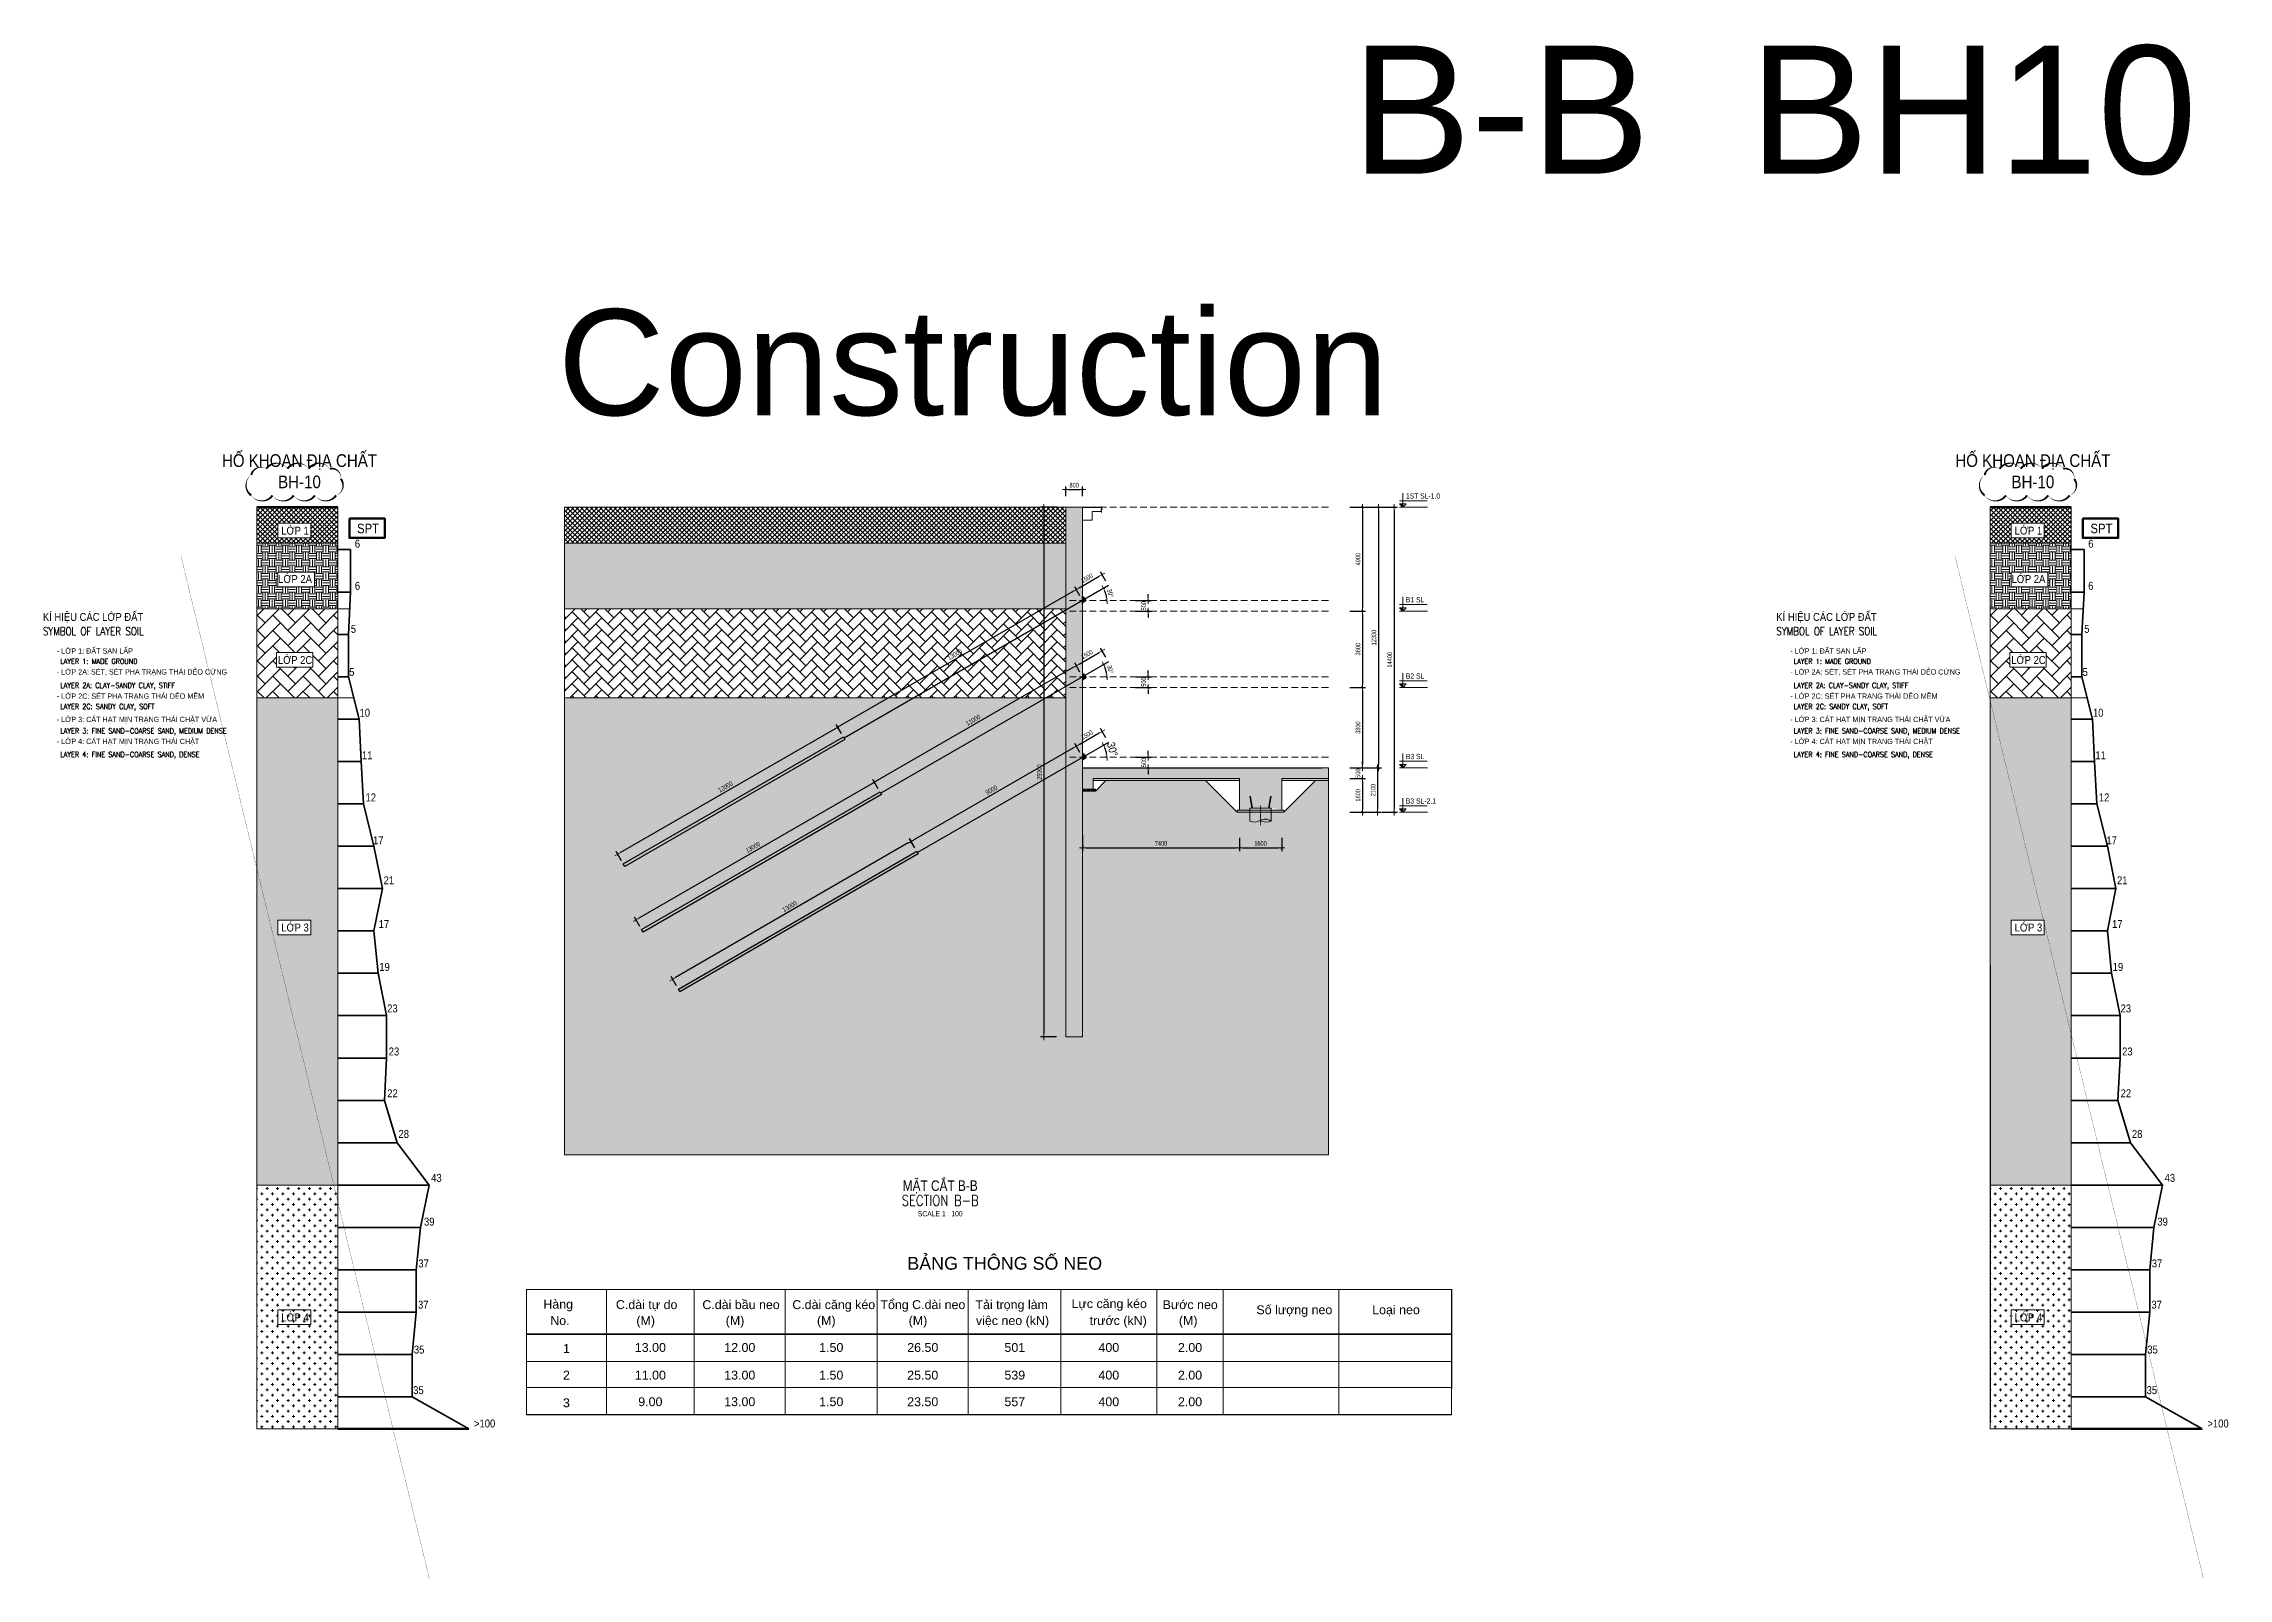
# Model space of a CAD drawing. Header units: millimetres. Extents: x -383953 to 676589, y -101685 to 196247.
# Drawn here: x 112638 to 215769, y 123795 to 196247 of the extents above; entities that cross this region are included whole.
import ezdxf
from ezdxf.enums import TextEntityAlignment as Align

# ---------------------------------------------------------------- set-up
doc = ezdxf.new("R2010")
doc.units = ezdxf.units.MM
doc.linetypes.add('CENTER2', pattern=[1.125, 0.75, -0.125, 0.125, -0.125])
doc.linetypes.add('HIDDEN', pattern=[9.525, 6.35, -3.175])
doc.layers.get('0').update_dxf_attribs({"lineweight": 20})
doc.layers.get('Defpoints').update_dxf_attribs({"color": 151, "lineweight": 9})
for name, color, linetype in [('ANCHOR_HEAD', 130, 'Continuous'), ('Concrete', 2, 'Continuous'), ('X-SEC-2$0$A-CON', 2, 'Continuous'), ('건축', 8, 'Continuous')]:
    doc.layers.add(name, color=color, linetype=linetype)
for name, color, linetype, lineweight in [('KC-TRUC', 5, 'CENTER2', 18), ('NDC_S_ANNO', 7, 'Continuous', 20), ('NDC_S_CONTINUOUS', 3, 'Continuous', 20), ('NDC_S_DIM', 1, 'Continuous', 15), ('NDC_S_ENG TEXT', 2, 'Continuous', 20), ('NDC_S_ENG TITLE', 3, 'Continuous', 20), ('NDC_S_FOUNDATION NAME', 7, 'Continuous', 20), ('NDC_S_HATCH MATERIAL', 8, 'Continuous', 13), ('NDC_S_LEVEL TEXT', 7, 'Continuous', 20), ('NDC_S_REBAR', 4, 'Continuous', 35), ('NDC_S_SLAB', 2, 'Continuous', 20), ('NDC_S_TEXT SYMBOL', 7, 'Continuous', 20), ('NDC_S_VN TEXT', 7, 'Continuous', 20), ('NDC_S_VN TITLE', 6, 'Continuous', 35)]:
    doc.layers.add(name, color=color, linetype=linetype, lineweight=lineweight)
doc.styles.add('ARIAL', font='arial.ttf', dxfattribs={"width": 0.8})
doc.styles.add('NDC_ANNO', font='', dxfattribs={"width": 0.8})
doc.styles.add('NDC_ARIAL', font='arial.ttf', dxfattribs={"width": 0.85})
doc.styles.add('NDC_DIM', font='', dxfattribs={"width": 0.75})
doc.styles.add('NDC_EN TXT', font='romans.shx', dxfattribs={"width": 0.8})
doc.styles.add('NDC_VIE TXT', font='arial.ttf', dxfattribs={"width": 0.8})
doc.styles.get('NDC_ANNO').set_extended_font_data('Dotum')
doc.styles.get('NDC_DIM').set_extended_font_data('Dotum')
doc.dimstyles.new('NDC_1-150', dxfattribs={"dimscale": 150, "dimtxt": 2.5, "dimasz": 1, "dimexe": 1.5, "dimexo": 0, "dimgap": 0.8, "dimtad": 1, "dimdec": 0, "dimdsep": 46, "dimtxsty": 'NDC_ARIAL', "dimblk": 'DIMMARK', "dimcen": 49999.938995, "dimdle": 1.5, "dimclrd": 1, "dimclre": 1, "dimclrt": 3, "dimadec": 0, "dimazin": 0, "dimtfac": 1, "dimtdec": 0, "dimtix": 1, "dimtmove": 2, "dimatfit": 3, "dimfxl": 1, "dimarcsym": 0})
doc.dimstyles.new('NDC_dim_100', dxfattribs={"dimscale": 100, "dimtxt": 2.2, "dimasz": 1.5, "dimexe": 1.5, "dimexo": 2.5, "dimgap": 1, "dimtad": 1, "dimdec": 0, "dimzin": 0, "dimdsep": 46, "dimtxsty": 'NDC_DIM', "dimblk": 'DIMMARK', "dimcen": 0.09, "dimdle": 1.2, "dimclrd": 1, "dimclre": 1, "dimclrt": 3, "dimadec": 0, "dimazin": 0, "dimtfac": 1, "dimtdec": 0, "dimtix": 1, "dimtofl": 0, "dimtmove": 0, "dimatfit": 3, "dimfxl": 6, "dimfxlon": 1, "dimtolj": 1, "dimtzin": 0, "dimarcsym": 0})
pattern_1 = [(355, (202171.6304, 433031.871), (0.60878286, 6.95841997), [5.08, -1.905]), (85, (202171.6304, 433031.871), (-6.95841997, 0.60878286), [5.08, -1.905])]

msp = doc.modelspace()

# ---------------------------------------------------------------- texts
at = {"color": 1, "style": 'ARIAL'}
msp.add_text('B-B  BH10', height=6046.62, dxfattribs=at).set_placement((174390, 190110))
at = {"color": 4, "style": 'ARIAL'}
for s, height, p in [('Construction', 5000, (136908, 178708.3)), ('BẢNG THÔNG SỐ NEO', 604.662, (153407.6, 138363.7))]:
    msp.add_text(s, height=height, dxfattribs=at).set_placement(p)
at = {"color": 3, "style": 'ARIAL'}
for s, height, p in [('Hàng', 419.9, (136226.1, 136526.6)), ('  No.', 419.9, (136226.1, 135753.8)), ('C.dài tự do', 419.904, (139652, 136504.8)), ('  (M)', 419.9, (140290.8, 135753.8)), ('C.dài bầu neo', 419.904, (143732.5, 136504.8)), ('  (M)', 419.9, (144509, 135753.8)), ('C.dài căng kéo', 419.904, (147978, 136504.8)), ('  (M)', 419.9, (148818.3, 135753.8)), ('Tổng C.dài neo', 419.904, (152136.9, 136504.8)), ('  (M)', 419.9, (153146, 135753.8)), ('Tải trọng làm', 419.904, (156623.7, 136504.8)), (' việc neo (kN)', 419.904, (156484.5, 135753.8)), (' trước (kN)', 419.904, (161851, 135753.9)), ('Bước neo', 419.9, (165461.4, 136504.8)), ('  (M)', 419.9, (165903.3, 135753.8)), ('Số lượng neo', 419.904, (169889.1, 136262.8)), ('Loại neo', 419.9, (175353.2, 136262.8))]:
    msp.add_text(s, height=height, dxfattribs=at).set_placement(p)
for s, height, p in [('Lực căng kéo', 419.904, (162940.5, 136762)), ('1', 419.9, (137316.2, 134643.3)), ('13.00', 419.9, (141279.1, 134693.5)), ('12.00', 419.9, (145500.3, 134693.5)), ('1.50', 419.9, (149819, 134693.5)), ('26.50', 419.9, (154137.7, 134693.5)), ('501', 419.9, (158483, 134693.5)), ('400', 419.9, (162921.8, 134693.5)), ('2.00', 419.9, (166756.1, 134693.5)), ('2', 419.9, (137316.2, 133387.6)), ('11.00', 419.9, (141277.5, 133387.6)), ('13.00', 419.9, (145498.6, 133387.6)), ('1.50', 419.9, (149817.4, 133387.6)), ('25.50', 419.9, (154136.1, 133387.6)), ('539', 419.9, (158481.3, 133387.6)), ('400', 419.9, (162920.2, 133387.6)), ('2.00', 419.9, (166754.5, 133387.6)), ('3', 419.9, (137314.5, 132081.7)), ('9.00', 419.9, (141277.5, 132131.9)), ('13.00', 419.9, (145498.6, 132131.9)), ('1.50', 419.9, (149817.4, 132131.9)), ('23.50', 419.9, (154136.1, 132131.9)), ('557', 419.9, (158481.3, 132131.9)), ('400', 419.9, (162920.2, 132131.9)), ('2.00', 419.9, (166754.5, 132131.9))]:
    msp.add_text(s, height=height, dxfattribs=at).set_placement(p, align=Align.MIDDLE_CENTER)
at = {"layer": 'NDC_S_FOUNDATION NAME', "style": 'NDC_ARIAL', "width": 0.85}
for p in [(127951.3, 173361.1), (209781.3, 173361.1)]:
    msp.add_text('SPT', height=450, dxfattribs=at).set_placement(p, align=Align.MIDDLE)
at = {"layer": 'NDC_S_LEVEL TEXT', "style": 'NDC_ARIAL', "width": 0.85}
for s, p in [('6', (127450.4, 172639.7)), ('6', (209280.4, 172639.7)), ('6', (127450.4, 170652.5)), ('6', (209280.4, 170652.5)), ('5', (127261.5, 168617.4)), ('5', (209091.5, 168617.4)), ('5', (127182.5, 166583)), ('5', (209012.5, 166583)), ('10', (127797.7, 164660.2)), ('10', (209627.7, 164660.2)), ('11', (127910.5, 162653.6)), ('11', (209740.5, 162653.6)), ('12', (128076.6, 160665.3)), ('12', (209906.6, 160665.3)), ('17', (128434.4, 158633.9)), ('17', (210264.4, 158633.9)), ('21', (128933.4, 156752.1)), ('21', (210763.4, 156752.1)), ('17', (128701.4, 154685.5)), ('17', (210531.4, 154685.5)), ('19', (128729.4, 152661)), ('19', (210559.4, 152661)), ('23', (129102, 150700)), ('23', (210932, 150700)), ('23', (129174.1, 148667.5)), ('23', (211004.1, 148667.5)), ('22', (129104.4, 146694.7)), ('22', (210934.4, 146694.7)), ('28', (129637, 144776.4)), ('28', (211467, 144776.4)), ('43', (131179.6, 142701.9)), ('43', (213009.6, 142701.9)), ('39', (130838.3, 140633.4)), ('39', (212668.3, 140633.4)), ('37', (130573.2, 138661.7)), ('37', (212403.2, 138661.7)), ('37', (130557, 136714.6)), ('37', (212387, 136714.6)), ('35', (130362.9, 134594.3)), ('35', (212192.9, 134594.3)), ('35', (130329.5, 132678.8)), ('35', (212159.5, 132678.8)), ('>100', (133455.2, 131105.1)), ('>100', (215285.2, 131105.1))]:
    msp.add_text(s, height=375, dxfattribs=at).set_placement(p, align=Align.MIDDLE)
at = {"layer": 'NDC_S_VN TEXT'}
for s, height, style, width, p in [('KÍ HIỆU CÁC LỚP ĐẤT', 375, 'NDC_ARIAL', 0.85, (112602, 169181.7)), ('KÍ HIỆU CÁC LỚP ĐẤT', 375, 'NDC_ARIAL', 0.85, (194432, 169181.7)), ('SYMBOL OF LAYER SOIL', 375, 'NDC_EN TXT', 0.8, (112602, 168509.6)), ('SYMBOL OF LAYER SOIL', 375, 'NDC_EN TXT', 0.8, (194432, 168509.6)), ('- LỚP 1: ĐẤT SAN LẤP', 250, 'NDC_ARIAL', 0.85, (113256.7, 167577)), ('LAYER 1: MADE GROUND', 250, 'NDC_EN TXT', 0.8, (113425.6, 167086.2)), ('- LỚP 1: ĐẤT SAN LẤP', 250, 'NDC_ARIAL', 0.85, (195086.7, 167577)), ('LAYER 1: MADE GROUND', 250, 'NDC_EN TXT', 0.8, (195255.6, 167086.2)), ('- LỚP 2A: SÉT, SÉT PHA TRẠNG THÁI DẺO CỨNG', 250, 'NDC_ARIAL', 0.85, (113256.7, 166587.9)), ('LAYER 2A: CLAY-SANDY CLAY, STIFF', 250, 'NDC_EN TXT', 0.8, (113425.6, 165952.4)), ('- LỚP 2A: SÉT, SÉT PHA TRẠNG THÁI DẺO CỨNG', 250, 'NDC_ARIAL', 0.85, (195086.7, 166587.9)), ('LAYER 2A: CLAY-SANDY CLAY, STIFF', 250, 'NDC_EN TXT', 0.8, (195255.6, 165952.4)), ('- LỚP 2C: SÉT PHA TRẠNG THÁI DẺO MỀM', 250, 'NDC_ARIAL', 0.85, (113256.7, 165443.7)), ('LAYER 2C: SANDY CLAY, SOFT', 250, 'NDC_EN TXT', 0.8, (113425.6, 164958.4)), ('- LỚP 2C: SÉT PHA TRẠNG THÁI DẺO MỀM', 250, 'NDC_ARIAL', 0.85, (195086.7, 165443.7)), ('LAYER 2C: SANDY CLAY, SOFT', 250, 'NDC_EN TXT', 0.8, (195255.6, 164958.4)), ('- LỚP 3: CÁT HẠT MỊN TRẠNG THÁI CHẶT VỪA', 250, 'NDC_ARIAL', 0.85, (113256.7, 164344.3)), ('- LỚP 3: CÁT HẠT MỊN TRẠNG THÁI CHẶT VỪA', 250, 'NDC_ARIAL', 0.85, (195086.7, 164344.3)), ('- LỚP 4: CÁT HẠT MỊN TRẠNG THÁI CHẶT ', 250, 'NDC_ARIAL', 0.85, (113256.7, 163307)), ('LAYER 3: FINE SAND-COARSE SAND, MEDIUM DENSE', 250, 'NDC_EN TXT', 0.8, (113425.6, 163801.8)), ('- LỚP 4: CÁT HẠT MỊN TRẠNG THÁI CHẶT ', 250, 'NDC_ARIAL', 0.85, (195086.7, 163307)), ('LAYER 3: FINE SAND-COARSE SAND, MEDIUM DENSE', 250, 'NDC_EN TXT', 0.8, (195255.6, 163801.8)), ('LAYER 4: FINE SAND-COARSE SAND, DENSE', 250, 'NDC_EN TXT', 0.8, (113425.6, 162693.1)), ('LAYER 4: FINE SAND-COARSE SAND, DENSE', 250, 'NDC_EN TXT', 0.8, (195255.6, 162693.1))]:
    msp.add_text(s, height=height, dxfattribs=dict(at, style=style, width=width)).set_placement(p, align=Align.MIDDLE_LEFT)
at = {"layer": 'NDC_S_VN TITLE', "style": 'NDC_ARIAL', "width": 0.85}
for s, height, p in [('HỐ KHOAN ĐỊA CHẤT', 600, (124714, 176589.4)), ('HỐ KHOAN ĐỊA CHẤT', 600, (206544, 176589.4)), ('BH-10', 600, (124714, 175560.2)), ('BH-10', 600, (206544, 175560.2)), ('LỚP 1', 375, (124504.8, 173304.3)), ('LỚP 1', 375, (206334.8, 173304.3)), ('LỚP 2A', 375, (124504.8, 171019.1)), ('LỚP 2A', 375, (206334.8, 171019.1)), ('LỚP 2C', 375, (124504.8, 167194.9)), ('LỚP 2C', 375, (206334.8, 167194.9)), ('LỚP 3', 375, (124504.8, 154566.1)), ('LỚP 3', 375, (206334.8, 154566.1)), ('LỚP 4', 375, (124504.8, 136157.7)), ('LỚP 4', 375, (206334.8, 136157.7))]:
    msp.add_text(s, height=height, dxfattribs=at).set_placement(p, align=Align.MIDDLE)

# ---------------------------------------------------------------- blocks, each defined once
blk = doc.blocks.new('Drawing name_symbol')
at = {"layer": 'NDC_S_ENG TITLE', "style": 'NDC_EN TXT', "width": 0.8}
blk.add_attdef('SECTDET1', text='', height=5, dxfattribs=at).set_placement((0, 1), align=Align.CENTER)
at = {"layer": 'NDC_S_TEXT SYMBOL', "lineweight": 25, "style": 'NDC_ANNO', "width": 0.8}
blk.add_attdef('SSCALE', text='', height=2.5, dxfattribs=at).set_placement((0, -4), align=Align.CENTER)
at = {"layer": 'NDC_S_VN TITLE', "style": 'NDC_VIE TXT', "width": 0.8}
blk.add_attdef('SECTDET2', text='', height=5, dxfattribs=at).set_placement((0, 8), align=Align.CENTER)
blk = doc.blocks.new('DIMMARK')
at = {"layer": 'NDC_S_DIM', "color": 1}
blk.add_line((-1.5, 0), (1, 0), dxfattribs=at)
at = {"layer": 'NDC_S_DIM', "color": 2, "const_width": 0.1}
blk.add_lwpolyline([(-0.42, -0.42), (0.42, 0.42)], dxfattribs=at)
blk = doc.blocks.new('*D368')
at = {"layer": 'Defpoints', "color": 0, "ltscale": 100, "transparency": 16777216}
for p in [(173976, 169459), (173976, 165859), (174895, 165859, 0)]:
    blk.add_point(p, dxfattribs=at)
at = {"layer": 'NDC_S_CONTINUOUS', "color": 1, "lineweight": -2, "ltscale": 100, "transparency": 16777216}
for p, q in [((174295, 169459, 0), (175045, 169459, 0)), ((174895, 169309, 0), (174895, 166009, 0)), ((174295, 165859, 0), (175045, 165859, 0))]:
    blk.add_line(p, q, dxfattribs=at)
at = {"layer": 'NDC_S_CONTINUOUS', "color": 1, "lineweight": -2, "ltscale": 100, "transparency": 16777216, "xscale": 150, "yscale": 150, "zscale": 150}
for p, rotation in [((174895, 169459, 0), 90), ((174895, 165859, 0), 270)]:
    blk.add_blockref('DIMMARK', p, dxfattribs=dict(at, rotation=rotation))
at = {"layer": 'NDC_S_CONTINUOUS', "color": 3, "ltscale": 100, "transparency": 16777216, "insert": (174685, 167659, 0), "char_height": 220, "attachment_point": 5, "rotation": 90, "style": 'NDC_DIM'}
blk.add_mtext('\\A1;3600', dxfattribs=at)
blk = doc.blocks.new('*D369')
at = {"layer": 'Defpoints', "color": 0, "ltscale": 100, "transparency": 16777216}
for p in [(173976, 165859), (173976, 162059), (174895, 162059, 0)]:
    blk.add_point(p, dxfattribs=at)
at = {"layer": 'NDC_S_CONTINUOUS', "color": 1, "lineweight": -2, "ltscale": 100, "transparency": 16777216}
for p, q in [((174295, 165859, 0), (175045, 165859, 0)), ((174895, 165709, 0), (174895, 162209, 0)), ((174295, 162059, 0), (175045, 162059, 0))]:
    blk.add_line(p, q, dxfattribs=at)
at = {"layer": 'NDC_S_CONTINUOUS', "color": 1, "lineweight": -2, "ltscale": 100, "transparency": 16777216, "xscale": 150, "yscale": 150, "zscale": 150}
for p, rotation in [((174895, 165859, 0), 90), ((174895, 162059, 0), 270)]:
    blk.add_blockref('DIMMARK', p, dxfattribs=dict(at, rotation=rotation))
at = {"layer": 'NDC_S_CONTINUOUS', "color": 3, "ltscale": 100, "transparency": 16777216, "insert": (174685, 163959, 0), "char_height": 220, "attachment_point": 5, "rotation": 90, "style": 'NDC_DIM'}
blk.add_mtext('\\A1;3800', dxfattribs=at)
blk = doc.blocks.new('*D370')
at = {"layer": 'Defpoints', "color": 0, "ltscale": 100, "transparency": 16777216}
for p in [(163237, 169959, 0), (163237, 169459, 0), (164780, 169459)]:
    blk.add_point(p, dxfattribs=at)
at = {"layer": 'NDC_S_CONTINUOUS', "color": 1, "lineweight": -2, "ltscale": 100, "transparency": 16777216}
for p, q in [((164780, 170109), (164780, 170259)), ((164180, 169959), (164930, 169959)), ((164180, 169459), (164930, 169459)), ((164780, 169309), (164780, 169159))]:
    blk.add_line(p, q, dxfattribs=at)
at = {"layer": 'NDC_S_CONTINUOUS', "color": 1, "lineweight": -2, "ltscale": 100, "transparency": 16777216, "xscale": 150, "yscale": 150, "zscale": 150}
for p, rotation in [((164780, 169959), 270), ((164780, 169459), 90)]:
    blk.add_blockref('DIMMARK', p, dxfattribs=dict(at, rotation=rotation))
at = {"layer": 'NDC_S_CONTINUOUS', "color": 3, "ltscale": 100, "transparency": 16777216, "insert": (164570, 169709), "char_height": 220, "attachment_point": 5, "rotation": 90, "style": 'NDC_DIM'}
blk.add_mtext('\\A1;500', dxfattribs=at)
blk = doc.blocks.new('*D371')
at = {"layer": 'Defpoints', "color": 0, "ltscale": 100, "transparency": 16777216}
for p in [(163237, 166359, 0), (163237, 165859, 0), (164780, 165859)]:
    blk.add_point(p, dxfattribs=at)
at = {"layer": 'NDC_S_CONTINUOUS', "color": 1, "lineweight": -2, "ltscale": 100, "transparency": 16777216}
for p, q in [((164180, 166359), (164930, 166359)), ((164780, 166509), (164780, 166659)), ((164180, 165859), (164930, 165859)), ((164780, 165709), (164780, 165559))]:
    blk.add_line(p, q, dxfattribs=at)
at = {"layer": 'NDC_S_CONTINUOUS', "color": 1, "lineweight": -2, "ltscale": 100, "transparency": 16777216, "xscale": 150, "yscale": 150, "zscale": 150}
for p, rotation in [((164780, 166359), 270), ((164780, 165859), 90)]:
    blk.add_blockref('DIMMARK', p, dxfattribs=dict(at, rotation=rotation))
at = {"layer": 'NDC_S_CONTINUOUS', "color": 3, "ltscale": 100, "transparency": 16777216, "insert": (164570, 166109), "char_height": 220, "attachment_point": 5, "rotation": 90, "style": 'NDC_DIM'}
blk.add_mtext('\\A1;500', dxfattribs=at)
blk = doc.blocks.new('ANCHOR_HEAD2')
at = {"layer": 'ANCHOR_HEAD'}
for p, q in [((-96, 260), (-334, -81)), ((-84, 260), (-326, -86)), ((-24, -143), (-265, 1)), ((-259, 10), (-24, -133)), ((-24, 89), (-146, 170)), ((-141, 179), (-24, 99)), ((-14, 260), (-96, 260)), ((-24, -260), (-24, 260)), ((-14, -260), (-14, 260)), ((-24, -260), (-334, -81)), ((-24, -260), (-14, -260))]:
    blk.add_line(p, q, dxfattribs=at)
blk.add_lwpolyline([(-14, 350), (0, 350), (0, -350), (-14, -350)], close=True, dxfattribs=at)
blk = doc.blocks.new('*D372')
at = {"layer": 'Defpoints', "color": 0, "ltscale": 100, "transparency": 16777216}
for p in [(161684, 169959), (150126, 163979), (150426, 163459)]:
    blk.add_point(p, dxfattribs=at)
at = {"layer": 'NDC_S_CONTINUOUS', "color": 1, "lineweight": -2, "ltscale": 100, "transparency": 16777216}
for p, q in [((161254, 170404), (150256, 164054)), ((161559, 170175), (161309, 170609)), ((150301, 163675), (150051, 164109))]:
    blk.add_line(p, q, dxfattribs=at)
at = {"layer": 'NDC_S_CONTINUOUS', "color": 1, "lineweight": -2, "ltscale": 100, "transparency": 16777216, "xscale": 150, "yscale": 150, "zscale": 150}
for p, rotation in [((161384, 170479), 29.99999999999558), ((150126, 163979), 209.9999999999956)]:
    blk.add_blockref('DIMMARK', p, dxfattribs=dict(at, rotation=rotation))
at = {"layer": 'NDC_S_CONTINUOUS', "color": 3, "ltscale": 100, "transparency": 16777216, "insert": (155650, 167411), "char_height": 220, "attachment_point": 5, "rotation": 30, "style": 'NDC_DIM'}
blk.add_mtext('\\A1;13000', dxfattribs=at)
blk = doc.blocks.new('*D373')
at = {"layer": 'Defpoints', "color": 0, "ltscale": 100, "transparency": 16777216}
for p in [(162600, 171181), (162900, 170661), (161684, 169959)]:
    blk.add_point(p, dxfattribs=at)
at = {"layer": 'NDC_S_CONTINUOUS', "color": 1, "lineweight": -2, "ltscale": 100, "transparency": 16777216}
for p, q in [((162775, 170877), (162525, 171311)), ((161559, 170175), (161309, 170609)), ((161514, 170554), (162470, 171106))]:
    blk.add_line(p, q, dxfattribs=at)
at = {"layer": 'NDC_S_CONTINUOUS', "color": 1, "lineweight": -2, "ltscale": 100, "transparency": 16777216, "xscale": 150, "yscale": 150, "zscale": 150}
for p, rotation in [((162600, 171181), 29.99999999999344), ((161384, 170479), 209.9999999999935)]:
    blk.add_blockref('DIMMARK', p, dxfattribs=dict(at, rotation=rotation))
at = {"layer": 'NDC_S_CONTINUOUS', "color": 3, "ltscale": 100, "transparency": 16777216, "insert": (161887, 171012), "char_height": 220, "attachment_point": 5, "rotation": 30, "style": 'NDC_DIM'}
blk.add_mtext('\\A1;1500', dxfattribs=at)
blk = doc.blocks.new('*D374')
at = {"layer": 'Defpoints', "color": 0, "ltscale": 100, "transparency": 16777216}
for p in [(162900, 170661), (161684, 169959), (162809, 170157), (164732, 169959), (150426, 163459)]:
    blk.add_point(p, dxfattribs=at)
at = {"layer": 'NDC_S_CONTINUOUS', "color": 1, "lineweight": -2, "ltscale": 100, "transparency": 16777216}
blk.add_arc((161684, 169959), 1142, 7.53115, 22.46885, dxfattribs=at)
at = {"layer": 'NDC_S_CONTINUOUS', "color": 1, "lineweight": -2, "ltscale": 100, "transparency": 16777216, "xscale": 150, "yscale": 150, "zscale": 150}
for p, rotation in [((162673, 170530), 116.2344230445618), ((162826, 169959), 273.7655769554311)]:
    blk.add_blockref('DIMMARK', p, dxfattribs=dict(at, rotation=rotation))
at = {"layer": 'NDC_S_CONTINUOUS', "color": 3, "ltscale": 100, "transparency": 16777216, "insert": (162990, 170309), "char_height": 220, "attachment_point": 5, "rotation": 285, "style": 'NDC_DIM'}
blk.add_mtext('\\A1;30°', dxfattribs=at)
blk = doc.blocks.new('*D375')
at = {"layer": 'Defpoints', "color": 0, "ltscale": 100, "transparency": 16777216}
for p in [(150426, 163459), (139734, 157979), (140034, 157459)]:
    blk.add_point(p, dxfattribs=at)
at = {"layer": 'NDC_S_CONTINUOUS', "color": 1, "lineweight": -2, "ltscale": 100, "transparency": 16777216}
for p, q in [((150301, 163675), (150051, 164109)), ((149996, 163904), (139864, 158054)), ((139909, 157675), (139659, 158109))]:
    blk.add_line(p, q, dxfattribs=at)
at = {"layer": 'NDC_S_CONTINUOUS', "color": 1, "lineweight": -2, "ltscale": 100, "transparency": 16777216, "xscale": 150, "yscale": 150, "zscale": 150}
for p, rotation in [((150126, 163979), 29.99999999998255), ((139734, 157979), 209.9999999999825)]:
    blk.add_blockref('DIMMARK', p, dxfattribs=dict(at, rotation=rotation))
at = {"layer": 'NDC_S_CONTINUOUS', "color": 3, "ltscale": 100, "transparency": 16777216, "insert": (144825, 161161), "char_height": 220, "attachment_point": 5, "rotation": 30, "style": 'NDC_DIM'}
blk.add_mtext('\\A1;12000', dxfattribs=at)
blk = doc.blocks.new('*D376')
at = {"layer": 'Defpoints', "color": 0, "ltscale": 100, "transparency": 16777216}
for p in [(161684, 166359), (151858, 161379), (152158, 160859)]:
    blk.add_point(p, dxfattribs=at)
at = {"layer": 'NDC_S_CONTINUOUS', "color": 1, "lineweight": -2, "ltscale": 100, "transparency": 16777216}
for p, q in [((161254, 166804), (151988, 161454)), ((161559, 166575), (161309, 167009)), ((152033, 161075), (151783, 161509))]:
    blk.add_line(p, q, dxfattribs=at)
at = {"layer": 'NDC_S_CONTINUOUS', "color": 1, "lineweight": -2, "ltscale": 100, "transparency": 16777216, "xscale": 150, "yscale": 150, "zscale": 150}
for p, rotation in [((161384, 166879), 29.99999999999718), ((151858, 161379), 209.9999999999972)]:
    blk.add_blockref('DIMMARK', p, dxfattribs=dict(at, rotation=rotation))
at = {"layer": 'NDC_S_CONTINUOUS', "color": 3, "ltscale": 100, "transparency": 16777216, "insert": (156516, 164311), "char_height": 220, "attachment_point": 5, "rotation": 30, "style": 'NDC_DIM'}
blk.add_mtext('\\A1;11000', dxfattribs=at)
blk = doc.blocks.new('*D377')
at = {"layer": 'Defpoints', "color": 0, "ltscale": 100, "transparency": 16777216}
for p in [(162600, 167581), (161684, 166359), (162900, 167061)]:
    blk.add_point(p, dxfattribs=at)
at = {"layer": 'NDC_S_CONTINUOUS', "color": 1, "lineweight": -2, "ltscale": 100, "transparency": 16777216}
for p, q in [((161514, 166954), (162470, 167506)), ((162775, 167277), (162525, 167711)), ((161559, 166575), (161309, 167009))]:
    blk.add_line(p, q, dxfattribs=at)
at = {"layer": 'NDC_S_CONTINUOUS', "color": 1, "lineweight": -2, "ltscale": 100, "transparency": 16777216, "xscale": 150, "yscale": 150, "zscale": 150}
for p, rotation in [((162600, 167581), 29.99999999999344), ((161384, 166879), 209.9999999999934)]:
    blk.add_blockref('DIMMARK', p, dxfattribs=dict(at, rotation=rotation))
at = {"layer": 'NDC_S_CONTINUOUS', "color": 3, "ltscale": 100, "transparency": 16777216, "insert": (161887, 167412), "char_height": 220, "attachment_point": 5, "rotation": 30, "style": 'NDC_DIM'}
blk.add_mtext('\\A1;1500', dxfattribs=at)
blk = doc.blocks.new('*D378')
at = {"layer": 'Defpoints', "color": 0, "ltscale": 100, "transparency": 16777216}
for p in [(161684, 166359), (162809, 166557), (162900, 167061), (164732, 166359), (152158, 160859)]:
    blk.add_point(p, dxfattribs=at)
at = {"layer": 'NDC_S_CONTINUOUS', "color": 1, "lineweight": -2, "ltscale": 100, "transparency": 16777216}
blk.add_arc((161684, 166359), 1142, 7.53115, 22.46885, dxfattribs=at)
at = {"layer": 'NDC_S_CONTINUOUS', "color": 1, "lineweight": -2, "ltscale": 100, "transparency": 16777216, "xscale": 150, "yscale": 150, "zscale": 150}
for p, rotation in [((162673, 166930), 116.2344230445613), ((162826, 166359), 273.7655769554322)]:
    blk.add_blockref('DIMMARK', p, dxfattribs=dict(at, rotation=rotation))
at = {"layer": 'NDC_S_CONTINUOUS', "color": 3, "ltscale": 100, "transparency": 16777216, "insert": (162990, 166709), "char_height": 220, "attachment_point": 5, "rotation": 285, "style": 'NDC_DIM'}
blk.add_mtext('\\A1;30°', dxfattribs=at)
blk = doc.blocks.new('*D379')
at = {"layer": 'Defpoints', "color": 0, "ltscale": 100, "transparency": 16777216}
for p in [(152158, 160859), (140600, 154879), (140900, 154359)]:
    blk.add_point(p, dxfattribs=at)
at = {"layer": 'NDC_S_CONTINUOUS', "color": 1, "lineweight": -2, "ltscale": 100, "transparency": 16777216}
for p, q in [((151728, 161304), (140730, 154954)), ((152033, 161075), (151783, 161509)), ((140775, 154575), (140525, 155009))]:
    blk.add_line(p, q, dxfattribs=at)
at = {"layer": 'NDC_S_CONTINUOUS', "color": 1, "lineweight": -2, "ltscale": 100, "transparency": 16777216, "xscale": 150, "yscale": 150, "zscale": 150}
for p, rotation in [((151858, 161379), 29.99999999998326), ((140600, 154879), 209.9999999999833)]:
    blk.add_blockref('DIMMARK', p, dxfattribs=dict(at, rotation=rotation))
at = {"layer": 'NDC_S_CONTINUOUS', "color": 3, "ltscale": 100, "transparency": 16777216, "insert": (146124, 158311), "char_height": 220, "attachment_point": 5, "rotation": 30, "style": 'NDC_DIM'}
blk.add_mtext('\\A1;13000', dxfattribs=at)
blk = doc.blocks.new('*D354')
at = {"layer": 'Defpoints', "color": 0, "ltscale": 100, "transparency": 16777216}
for p in [(161684, 162559), (153590, 158579), (153890, 158059)]:
    blk.add_point(p, dxfattribs=at)
at = {"layer": 'NDC_S_CONTINUOUS', "color": 1, "lineweight": -2, "ltscale": 100, "transparency": 16777216}
for p, q in [((161254, 163004), (153720, 158654)), ((161559, 162775), (161309, 163209)), ((153765, 158275), (153515, 158709))]:
    blk.add_line(p, q, dxfattribs=at)
at = {"layer": 'NDC_S_CONTINUOUS', "color": 1, "lineweight": -2, "ltscale": 100, "transparency": 16777216, "xscale": 150, "yscale": 150, "zscale": 150}
for p, rotation in [((161384, 163079), 29.99999999999286), ((153590, 158579), 209.9999999999929)]:
    blk.add_blockref('DIMMARK', p, dxfattribs=dict(at, rotation=rotation))
at = {"layer": 'NDC_S_CONTINUOUS', "color": 3, "ltscale": 100, "transparency": 16777216, "insert": (157382, 161011), "char_height": 220, "attachment_point": 5, "rotation": 30, "style": 'NDC_DIM'}
blk.add_mtext('\\A1;9000', dxfattribs=at)
blk = doc.blocks.new('*D355')
at = {"layer": 'Defpoints', "color": 0, "ltscale": 100, "transparency": 16777216}
for p in [(162600, 163781), (162900, 163261), (161684, 162559)]:
    blk.add_point(p, dxfattribs=at)
at = {"layer": 'NDC_S_CONTINUOUS', "color": 1, "lineweight": -2, "ltscale": 100, "transparency": 16777216}
for p, q in [((161559, 162775), (161309, 163209)), ((161514, 163154), (162470, 163706)), ((162775, 163477), (162525, 163911))]:
    blk.add_line(p, q, dxfattribs=at)
at = {"layer": 'NDC_S_CONTINUOUS', "color": 1, "lineweight": -2, "ltscale": 100, "transparency": 16777216, "xscale": 150, "yscale": 150, "zscale": 150}
for p, rotation in [((161384, 163079), 209.9999999999934), ((162600, 163781), 29.99999999999344)]:
    blk.add_blockref('DIMMARK', p, dxfattribs=dict(at, rotation=rotation))
at = {"layer": 'NDC_S_CONTINUOUS', "color": 3, "ltscale": 100, "transparency": 16777216, "insert": (161887, 163612), "char_height": 220, "attachment_point": 5, "rotation": 30, "style": 'NDC_DIM'}
blk.add_mtext('\\A1;1500', dxfattribs=at)
blk = doc.blocks.new('*D356')
at = {"layer": 'Defpoints', "color": 0, "transparency": 16777216}
for p in [(162900, 163261), (161684, 162559), (162809, 162757), (164732, 162559), (153890, 158059)]:
    blk.add_point(p, dxfattribs=at)
at = {"layer": 'NDC_S_CONTINUOUS', "color": 1, "lineweight": -2, "transparency": 16777216}
blk.add_arc((161684, 162559), 1142, 7.53115, 22.46885, dxfattribs=at)
at = {"layer": 'NDC_S_CONTINUOUS', "color": 1, "lineweight": -2, "transparency": 16777216, "xscale": 150, "yscale": 150, "zscale": 150}
for p, rotation in [((162673, 163130), 116.2344230445632), ((162826, 162559), 273.7655769554296)]:
    blk.add_blockref('DIMMARK', p, dxfattribs=dict(at, rotation=rotation))
at = {"layer": 'NDC_S_CONTINUOUS', "color": 3, "transparency": 16777216, "insert": (163088, 162935), "char_height": 375, "attachment_point": 5, "rotation": 285, "style": 'NDC_ARIAL'}
blk.add_mtext('30°', dxfattribs=at)
blk = doc.blocks.new('*D357')
at = {"layer": 'Defpoints', "color": 0, "ltscale": 100, "transparency": 16777216}
for p in [(153890, 158059), (142332, 152078), (142638, 151548)]:
    blk.add_point(p, dxfattribs=at)
at = {"layer": 'NDC_S_CONTINUOUS', "color": 1, "lineweight": -2, "ltscale": 100, "transparency": 16777216}
for p, q in [((153454, 158513), (142462, 152153)), ((153765, 158275), (153509, 158718)), ((142513, 151765), (142257, 152207))]:
    blk.add_line(p, q, dxfattribs=at)
at = {"layer": 'NDC_S_CONTINUOUS', "color": 1, "lineweight": -2, "ltscale": 100, "transparency": 16777216, "xscale": 150, "yscale": 150, "zscale": 150}
for p, rotation in [((153584, 158588), 30.05380247376608), ((142332, 152078), 210.053802473766)]:
    blk.add_blockref('DIMMARK', p, dxfattribs=dict(at, rotation=rotation))
at = {"layer": 'NDC_S_CONTINUOUS', "color": 3, "ltscale": 100, "transparency": 16777216, "insert": (147853, 155515), "char_height": 220, "attachment_point": 5, "rotation": 30.0538, "style": 'NDC_DIM'}
blk.add_mtext('\\A1;13000', dxfattribs=at)
blk = doc.blocks.new('*D358')
at = {"layer": 'Defpoints', "color": 0, "ltscale": 100, "transparency": 16777216}
for p in [(173976, 162059), (173976, 161559), (174895, 161559)]:
    blk.add_point(p, dxfattribs=at)
at = {"layer": 'NDC_S_CONTINUOUS', "color": 1, "lineweight": -2, "ltscale": 100, "transparency": 16777216}
for p, q in [((174295, 162059), (175045, 162059)), ((174895, 162209), (174895, 162359)), ((174295, 161559), (175045, 161559)), ((174895, 161409), (174895, 161259))]:
    blk.add_line(p, q, dxfattribs=at)
at = {"layer": 'NDC_S_CONTINUOUS', "color": 1, "lineweight": -2, "ltscale": 100, "transparency": 16777216, "xscale": 150, "yscale": 150, "zscale": 150}
for p, rotation in [((174895, 162059), 270), ((174895, 161559), 90)]:
    blk.add_blockref('DIMMARK', p, dxfattribs=dict(at, rotation=rotation))
at = {"layer": 'NDC_S_CONTINUOUS', "color": 3, "ltscale": 100, "transparency": 16777216, "insert": (174685, 161809), "char_height": 220, "attachment_point": 5, "rotation": 90, "style": 'NDC_DIM'}
blk.add_mtext('\\A1;500', dxfattribs=at)
blk = doc.blocks.new('kata_block_CT')
at = {"layer": 'NDC_S_ANNO'}
blk.add_hatch(color=3, dxfattribs=at).paths.add_polyline_path([(0, 1.6), (-1.6, 1.6), (0, 0)])
at = {"layer": 'NDC_S_ANNO', "ltscale": 50}
h = blk.add_hatch(dxfattribs=at)
h.set_pattern_fill('ANSI31', color=256, scale=1.406, style=0)
h.paths.add_polyline_path([(0, 1.6), (0, 0), (1.6, 1.6)])
for p, q in [((-1.6, 3.1), (11.5, 3.1)), ((11.6, 0), (-1.6, 0))]:
    blk.add_line(p, q, dxfattribs=at)
at = {"layer": 'NDC_S_ANNO', "color": 8, "ltscale": 50}
blk.add_lwpolyline([(0, 0), (-1.6, 1.6), (0, 1.6)], dxfattribs=at)
at = {"layer": 'NDC_S_ANNO', "ltscale": 50}
for points in [[(0, 0), (-1.6, 1.6), (0, 1.6)], [(0, 6.7), (0, 0)], [(0, 0), (1.6, 1.6), (0, 1.6)]]:
    blk.add_lwpolyline(points, dxfattribs=at)
at = {"layer": 'NDC_S_TEXT SYMBOL', "color": 3, "style": 'NDC_ANNO', "width": 0.8}
blk.add_attdef('CT', (1.4, 4.1), '', height=2.5, dxfattribs=at)
blk = doc.blocks.new('*D359')
at = {"layer": 'Defpoints', "color": 0, "ltscale": 100, "transparency": 16777216}
for p in [(173976, 174359), (173976, 169459), (174895, 169459)]:
    blk.add_point(p, dxfattribs=at)
at = {"layer": 'NDC_S_CONTINUOUS', "color": 1, "lineweight": -2, "ltscale": 100, "transparency": 16777216}
for p, q in [((174295, 174359), (175045, 174359)), ((174895, 174209), (174895, 169609)), ((174295, 169459), (175045, 169459))]:
    blk.add_line(p, q, dxfattribs=at)
at = {"layer": 'NDC_S_CONTINUOUS', "color": 1, "lineweight": -2, "ltscale": 100, "transparency": 16777216, "xscale": 150, "yscale": 150, "zscale": 150}
for p, rotation in [((174895, 174359), 90), ((174895, 169459), 270)]:
    blk.add_blockref('DIMMARK', p, dxfattribs=dict(at, rotation=rotation))
at = {"layer": 'NDC_S_CONTINUOUS', "color": 3, "ltscale": 100, "transparency": 16777216, "insert": (174685, 171909), "char_height": 220, "attachment_point": 5, "rotation": 90, "style": 'NDC_DIM'}
blk.add_mtext('\\A1;4900', dxfattribs=at)
blk = doc.blocks.new('*D360')
at = {"layer": 'Defpoints', "color": 0, "ltscale": 100, "transparency": 16777216}
for p in [(173976, 174359), (173976, 162059), (175645, 162059)]:
    blk.add_point(p, dxfattribs=at)
at = {"layer": 'NDC_S_CONTINUOUS', "color": 1, "lineweight": -2, "ltscale": 100, "transparency": 16777216}
for p, q in [((175045, 174359), (175795, 174359)), ((175645, 174209), (175645, 162209)), ((175045, 162059), (175795, 162059))]:
    blk.add_line(p, q, dxfattribs=at)
at = {"layer": 'NDC_S_CONTINUOUS', "color": 1, "lineweight": -2, "ltscale": 100, "transparency": 16777216, "xscale": 150, "yscale": 150, "zscale": 150}
for p, rotation in [((175645, 174359), 90), ((175645, 162059), 270)]:
    blk.add_blockref('DIMMARK', p, dxfattribs=dict(at, rotation=rotation))
at = {"layer": 'NDC_S_CONTINUOUS', "color": 3, "ltscale": 100, "transparency": 16777216, "insert": (175435, 168209), "char_height": 220, "attachment_point": 5, "rotation": 90, "style": 'NDC_DIM'}
blk.add_mtext('\\A1;12300', dxfattribs=at)
blk = doc.blocks.new('*D361')
at = {"layer": 'Defpoints', "color": 0, "ltscale": 100, "transparency": 16777216}
for p in [(173976, 161559), (173976, 159959), (174895, 159959)]:
    blk.add_point(p, dxfattribs=at)
at = {"layer": 'NDC_S_CONTINUOUS', "color": 1, "lineweight": -2, "ltscale": 100, "transparency": 16777216}
for p, q in [((174295, 161559), (175045, 161559)), ((174895, 161409), (174895, 160109)), ((174295, 159959), (175045, 159959))]:
    blk.add_line(p, q, dxfattribs=at)
at = {"layer": 'NDC_S_CONTINUOUS', "color": 1, "lineweight": -2, "ltscale": 100, "transparency": 16777216, "xscale": 150, "yscale": 150, "zscale": 150}
for p, rotation in [((174895, 161559), 90), ((174895, 159959), 270)]:
    blk.add_blockref('DIMMARK', p, dxfattribs=dict(at, rotation=rotation))
at = {"layer": 'NDC_S_CONTINUOUS', "color": 3, "ltscale": 100, "transparency": 16777216, "insert": (174685, 160759), "char_height": 220, "attachment_point": 5, "rotation": 90, "style": 'NDC_DIM'}
blk.add_mtext('\\A1;1600', dxfattribs=at)
blk = doc.blocks.new('*D362')
at = {"layer": 'Defpoints', "color": 0, "ltscale": 100, "transparency": 16777216}
for p in [(173976, 162059), (173976, 159959), (175611, 159959)]:
    blk.add_point(p, dxfattribs=at)
at = {"layer": 'NDC_S_CONTINUOUS', "color": 1, "lineweight": -2, "ltscale": 100, "transparency": 16777216}
for p, q in [((175011, 162059), (175761, 162059)), ((175611, 161909), (175611, 160109)), ((175011, 159959), (175761, 159959))]:
    blk.add_line(p, q, dxfattribs=at)
at = {"layer": 'NDC_S_CONTINUOUS', "color": 1, "lineweight": -2, "ltscale": 100, "transparency": 16777216, "xscale": 150, "yscale": 150, "zscale": 150}
for p, rotation in [((175611, 162059), 90), ((175611, 159959), 270)]:
    blk.add_blockref('DIMMARK', p, dxfattribs=dict(at, rotation=rotation))
at = {"layer": 'NDC_S_CONTINUOUS', "color": 3, "ltscale": 100, "transparency": 16777216, "insert": (175401, 161009), "char_height": 220, "attachment_point": 5, "rotation": 90, "style": 'NDC_DIM'}
blk.add_mtext('\\A1;2100', dxfattribs=at)
blk = doc.blocks.new('*D363')
at = {"layer": 'Defpoints', "color": 0, "ltscale": 100, "transparency": 16777216}
for p in [(160884, 174359), (159852, 149359), (160884, 149359)]:
    blk.add_point(p, dxfattribs=at)
at = {"layer": 'NDC_S_CONTINUOUS', "color": 1, "lineweight": -2, "ltscale": 100, "transparency": 16777216}
for p, q in [((160452, 174359), (159702, 174359)), ((159852, 174209), (159852, 149509)), ((160452, 149359), (159702, 149359))]:
    blk.add_line(p, q, dxfattribs=at)
at = {"layer": 'NDC_S_CONTINUOUS', "color": 1, "lineweight": -2, "ltscale": 100, "transparency": 16777216, "xscale": 150, "yscale": 150, "zscale": 150}
for p, rotation in [((159852, 174359), 90), ((159852, 149359), 270)]:
    blk.add_blockref('DIMMARK', p, dxfattribs=dict(at, rotation=rotation))
at = {"layer": 'NDC_S_CONTINUOUS', "color": 3, "ltscale": 100, "transparency": 16777216, "insert": (159642, 161859), "char_height": 220, "attachment_point": 5, "rotation": 90, "style": 'NDC_DIM'}
blk.add_mtext('\\A1;25000', dxfattribs=at)
blk = doc.blocks.new('*D364')
at = {"layer": 'Defpoints', "color": 0, "ltscale": 100, "transparency": 16777216}
for p in [(160884, 174627), (161684, 175193), (161684, 174627)]:
    blk.add_point(p, dxfattribs=at)
at = {"layer": 'NDC_S_CONTINUOUS', "color": 1, "lineweight": -2, "ltscale": 100, "transparency": 16777216}
for p, q in [((160884, 174877), (160884, 175343)), ((161684, 174877), (161684, 175343)), ((161034, 175193), (161534, 175193))]:
    blk.add_line(p, q, dxfattribs=at)
at = {"layer": 'NDC_S_CONTINUOUS', "color": 1, "lineweight": -2, "ltscale": 100, "transparency": 16777216, "xscale": 150, "yscale": 150, "zscale": 150, "rotation": 180}
blk.add_blockref('DIMMARK', (160884, 175193), dxfattribs=at)
at = {"layer": 'NDC_S_CONTINUOUS', "color": 1, "lineweight": -2, "ltscale": 100, "transparency": 16777216, "xscale": 150, "yscale": 150, "zscale": 150}
blk.add_blockref('DIMMARK', (161684, 175193), dxfattribs=at)
at = {"layer": 'NDC_S_CONTINUOUS', "color": 3, "ltscale": 100, "transparency": 16777216, "insert": (161284, 175403), "char_height": 220, "attachment_point": 5, "style": 'NDC_DIM'}
blk.add_mtext('\\A1;800', dxfattribs=at)
blk = doc.blocks.new('*D365')
at = {"layer": 'Defpoints', "color": 0, "ltscale": 100, "transparency": 16777216}
for p in [(161684, 159498), (169084, 158998), (169084, 158281)]:
    blk.add_point(p, dxfattribs=at)
at = {"layer": 'NDC_S_CONTINUOUS', "color": 1, "lineweight": -2, "ltscale": 100, "transparency": 16777216}
for p, q in [((161684, 158881), (161684, 158131)), ((161834, 158281), (168934, 158281)), ((169084, 158748), (169084, 158131))]:
    blk.add_line(p, q, dxfattribs=at)
at = {"layer": 'NDC_S_CONTINUOUS', "color": 1, "lineweight": -2, "ltscale": 100, "transparency": 16777216, "xscale": 150, "yscale": 150, "zscale": 150, "rotation": 180}
blk.add_blockref('DIMMARK', (161684, 158281), dxfattribs=at)
at = {"layer": 'NDC_S_CONTINUOUS', "color": 1, "lineweight": -2, "ltscale": 100, "transparency": 16777216, "xscale": 150, "yscale": 150, "zscale": 150}
blk.add_blockref('DIMMARK', (169084, 158281), dxfattribs=at)
at = {"layer": 'NDC_S_CONTINUOUS', "color": 3, "ltscale": 100, "transparency": 16777216, "insert": (165384, 158491), "char_height": 220, "attachment_point": 5, "style": 'NDC_DIM'}
blk.add_mtext('\\A1;7400', dxfattribs=at)
blk = doc.blocks.new('*D366')
at = {"layer": 'Defpoints', "color": 0, "ltscale": 100, "transparency": 16777216}
for p in [(169084, 158998), (171084, 158998), (171084, 158281)]:
    blk.add_point(p, dxfattribs=at)
at = {"layer": 'NDC_S_CONTINUOUS', "color": 1, "lineweight": -2, "ltscale": 100, "transparency": 16777216}
for p, q in [((169084, 158748), (169084, 158131)), ((169234, 158281), (170934, 158281)), ((171084, 158748), (171084, 158131))]:
    blk.add_line(p, q, dxfattribs=at)
at = {"layer": 'NDC_S_CONTINUOUS', "color": 1, "lineweight": -2, "ltscale": 100, "transparency": 16777216, "xscale": 150, "yscale": 150, "zscale": 150, "rotation": 180}
blk.add_blockref('DIMMARK', (169084, 158281), dxfattribs=at)
at = {"layer": 'NDC_S_CONTINUOUS', "color": 1, "lineweight": -2, "ltscale": 100, "transparency": 16777216, "xscale": 150, "yscale": 150, "zscale": 150}
blk.add_blockref('DIMMARK', (171084, 158281), dxfattribs=at)
at = {"layer": 'NDC_S_CONTINUOUS', "color": 3, "ltscale": 100, "transparency": 16777216, "insert": (170084, 158491), "char_height": 220, "attachment_point": 5, "style": 'NDC_DIM'}
blk.add_mtext('\\A1;1600', dxfattribs=at)
blk = doc.blocks.new('*D367')
at = {"layer": 'Defpoints', "color": 0, "ltscale": 100, "transparency": 16777216}
for p in [(173976, 174359), (173976, 159959), (176395, 159959)]:
    blk.add_point(p, dxfattribs=at)
at = {"layer": 'NDC_S_CONTINUOUS', "color": 1, "lineweight": -2, "ltscale": 100, "transparency": 16777216}
for p, q in [((175795, 174359), (176545, 174359)), ((176395, 174209), (176395, 160109)), ((175795, 159959), (176545, 159959))]:
    blk.add_line(p, q, dxfattribs=at)
at = {"layer": 'NDC_S_CONTINUOUS', "color": 1, "lineweight": -2, "ltscale": 100, "transparency": 16777216, "xscale": 150, "yscale": 150, "zscale": 150}
for p, rotation in [((176395, 174359), 90), ((176395, 159959), 270)]:
    blk.add_blockref('DIMMARK', p, dxfattribs=dict(at, rotation=rotation))
at = {"layer": 'NDC_S_CONTINUOUS', "color": 3, "ltscale": 100, "transparency": 16777216, "insert": (176185, 167159), "char_height": 220, "attachment_point": 5, "rotation": 90, "style": 'NDC_DIM'}
blk.add_mtext('\\A1;14400', dxfattribs=at)
blk = doc.blocks.new('*D380')
at = {"layer": 'Defpoints', "color": 0, "ltscale": 100, "transparency": 16777216}
for p in [(163237, 162559, 0), (163237, 162059, 0), (164780, 162059)]:
    blk.add_point(p, dxfattribs=at)
at = {"layer": 'NDC_S_CONTINUOUS', "color": 1, "lineweight": -2, "ltscale": 100, "transparency": 16777216}
for p, q in [((164180, 162559), (164930, 162559)), ((164180, 162059), (164930, 162059)), ((164780, 162709), (164780, 162859)), ((164780, 161909), (164780, 161759))]:
    blk.add_line(p, q, dxfattribs=at)
at = {"layer": 'NDC_S_CONTINUOUS', "color": 1, "lineweight": -2, "ltscale": 100, "transparency": 16777216, "xscale": 150, "yscale": 150, "zscale": 150}
for p, rotation in [((164780, 162559), 270), ((164780, 162059), 90)]:
    blk.add_blockref('DIMMARK', p, dxfattribs=dict(at, rotation=rotation))
at = {"layer": 'NDC_S_CONTINUOUS', "color": 3, "ltscale": 100, "transparency": 16777216, "insert": (164570, 162309), "char_height": 220, "attachment_point": 5, "rotation": 90, "style": 'NDC_DIM'}
blk.add_mtext('\\A1;500', dxfattribs=at)
blk = doc.blocks.new('*U353')
at = {"layer": 'KC-TRUC', "ltscale": 0.05}
blk.add_line((0, 264), (0, -1027), dxfattribs=at)
at = {"layer": 'NDC_S_HATCH MATERIAL'}
blk.add_lwpolyline([(700, -766), (700, 99), (-700, 99), (-700, -766)], dxfattribs=at)
for centre, major_axis, start_param, end_param in [((-405, -131), (-495, 495), 1.9213413, 2.912184), ((303, -1269), (-454, 454), -1.4524331, -0.2275837), ((376, 67), (632, 632), 3.4469285, 4.2978327)]:
    blk.add_ellipse(centre, major_axis=major_axis, ratio=1, start_param=start_param, end_param=end_param, dxfattribs=at)
at = {"layer": 'NDC_S_REBAR', "linetype": 'HIDDEN', "ltscale": 200}
for p, q in [((-682, 889), (-550, 100)), ((550, 100), (682, 889))]:
    blk.add_line(p, q, dxfattribs=at)

# ---------------------------------------------------------------- dimensions: what is measured, and where the dimension line sits
at = {"layer": 'NDC_S_CONTINUOUS', "ltscale": 100}
for base, p1, p2, picture, middle in [((161684.4, 175192.6), (160884.4, 174626.7), (161684.4, 174626.7), '*D364', (161284.4, 175402.6)), ((169084.4, 158280.8), (161684.4, 159498), (169084.4, 158998), '*D365', (165384.4, 158490.8))]:
    dim = msp.add_linear_dim(base=base, p1=p1, p2=p2, dimstyle='NDC_dim_100', dxfattribs=at)
    dim.commit()
    dim.dimension.update_dxf_attribs({"geometry": picture, "text_midpoint": middle})
for base, p1, p2, angle, picture, middle in [((159851.8, 149358.8), (160884.4, 174358.8), (160884.4, 149358.8), 90, '*D363', (159641.8, 161858.8)), ((174894.6, 169458.8), (173976.4, 174358.8), (173976.4, 169458.8), 90, '*D359', (174684.6, 171908.8)), ((175644.6, 162058.8), (173976.4, 174358.8), (173976.4, 162058.8), 90, '*D360', (175434.6, 168208.8)), ((176394.6, 159958.8), (173976.4, 174358.8), (173976.4, 159958.8), 90, '*D367', (176184.6, 167158.8)), ((164780, 169458.8), (163237.1, 169958.8, 0), (163237.1, 169458.8, 0), 90, '*D370', (164570, 169708.8)), ((174894.6, 165858.8, 0), (173976.4, 169458.8), (173976.4, 165858.8), 270, '*D368', (174684.6, 167658.8, 0)), ((164780, 165858.8, 0), (163237.1, 166358.8), (163237.1, 165858.8), 90, '*D371', (164570, 166108.8, 0)), ((174894.6, 162058.8, 0), (173976.4, 165858.8), (173976.4, 162058.8), 270, '*D369', (174684.6, 163958.8, 0)), ((164780, 162058.8, 0), (163237.1, 162558.8, 0), (163237.1, 162058.8, 0), 90, '*D380', (164570, 162308.8, 0)), ((174894.6, 161558.8), (173976.4, 162058.8), (173976.4, 161558.8), 90, '*D358', (174684.6, 161808.8)), ((175610.6, 159958.8), (173976.4, 162058.8), (173976.4, 159958.8), 90, '*D362', (175400.6, 161008.8)), ((174894.6, 159958.8), (173976.4, 161558.8), (173976.4, 159958.8), 90, '*D361', (174684.6, 160758.8))]:
    dim = msp.add_linear_dim(base=base, p1=p1, p2=p2, angle=angle, dimstyle='NDC_dim_100', dxfattribs=at)
    dim.commit()
    dim.dimension.update_dxf_attribs({"geometry": picture, "text_midpoint": middle})
for p1, p2, picture, middle in [((161684.4, 169958.8), (162900.2, 170660.7), '*D373', (161887.1, 171011.5)), ((161684.4, 166358.8, 0), (162900.2, 167060.7, 0), '*D377', (161887.1, 167411.5, 0)), ((161684.4, 162558.8, 0), (162900.2, 163260.7, 0), '*D355', (161887.1, 163611.5, 0))]:
    dim = msp.add_aligned_dim(p1=p1, p2=p2, distance=600.4, text='1500', dimstyle='NDC_dim_100', dxfattribs=at)
    dim.commit()
    dim.dimension.update_dxf_attribs({"geometry": picture, "text_midpoint": middle})
for p1, p2, distance, picture, middle in [((161684.4, 169958.8), (150426.1, 163458.8), -600.4, '*D372', (155650.1, 167410.6)), ((161684.4, 166358.8, 0), (152158.1, 160858.8, 0), -600.4, '*D376', (156516.1, 164310.6, 0)), ((150426.1, 163458.8), (140033.8, 157458.8), -600.4, '*D375', (144824.8, 161160.6)), ((161684.4, 162558.8, 0), (153890.2, 158058.8, 0), -600.4, '*D354', (157382.1, 161010.6, 0)), ((152158.1, 160858.8, 0), (140899.8, 154358.8, 0), -600.4, '*D379', (146123.8, 158310.6, 0)), ((153890.2, 158058.8, 0), (142638, 151548.3, 0), -611.6, '*D357', (147852.6, 155514.7, 0))]:
    dim = msp.add_aligned_dim(p1=p1, p2=p2, distance=distance, dimstyle='NDC_dim_100', dxfattribs=at)
    dim.commit()
    dim.dimension.update_dxf_attribs({"geometry": picture, "text_midpoint": middle})
for base, line1, line2, picture, middle in [((162809.1, 170157.1), ((161684.4, 169958.8), (164731.7, 169958.8)), ((162900.2, 170660.7), (150426.1, 163458.8)), '*D374', (162990.3, 170308.7)), ((162809.1, 166557.1), ((161684.4, 166358.8, 0), (164731.7, 166358.8, 0)), ((162900.2, 167060.7, 0), (152158.1, 160858.8, 0)), '*D378', (162990.3, 166708.7, 0))]:
    dim = msp.add_angular_dim_2l(base=base, line1=line1, line2=line2, dimstyle='NDC_dim_100', dxfattribs=at)
    dim.commit()
    dim.dimension.update_dxf_attribs({"geometry": picture, "text_midpoint": middle})
at = {"layer": 'NDC_S_CONTINUOUS', "color": 1}
dim = msp.add_angular_dim_2l(base=(162809.1, 162757.1), line1=((161684.4, 162558.8, 0), (164731.7, 162558.8, 0)), line2=((162900.2, 163260.7, 0), (153890.2, 158058.8, 0)), dimstyle='NDC_1-150', dxfattribs=at)
dim.commit()
dim.dimension.update_dxf_attribs({"geometry": '*D356', "text_midpoint": (163088.5, 162935, 0)})
at = {"layer": 'NDC_S_CONTINUOUS', "ltscale": 100}
dim = msp.add_linear_dim(base=(171084.4, 158280.8), p1=(169084.4, 158998), p2=(171084.4, 158998), text='1600', dimstyle='NDC_dim_100', dxfattribs=at)
dim.commit()
dim.dimension.update_dxf_attribs({"geometry": '*D366', "text_midpoint": (170084.4, 158490.8)})

# ---------------------------------------------------------------- hatches: boundary and pattern name
at = {"layer": 'Concrete'}
h = msp.add_hatch(dxfattribs=at)
h.set_pattern_fill('ANGLE', color=256, angle=-5)
h.set_pattern_definition([(355, (322583.621, 397722.406), (0.60878286, 6.95841997), [5.08, -1.905]), (85, (322583.621, 397722.406), (-6.95841997, 0.60878286), [5.08, -1.905])])
h.paths.add_polyline_path([(139996.3, 157523.7), (140071.3, 157393.8), (150463.6, 163393.8), (150388.6, 163523.7)])
h = msp.add_hatch(dxfattribs=at)
h.set_pattern_fill('ANGLE', color=256, angle=-5)
h.set_pattern_definition(pattern_1)
h.paths.add_polyline_path([(152120.6, 160923.7), (140862.3, 154423.7), (140937.3, 154293.8), (152195.6, 160793.8)])
h = msp.add_hatch(dxfattribs=at)
h.set_pattern_fill('ANGLE', color=256, angle=-5)
h.set_pattern_definition(pattern_1)
h.paths.add_polyline_path([(153852.7, 158123.7), (142600.5, 151613.2), (142675.5, 151483.3), (153927.7, 157993.8)])
at = {"layer": 'NDC_S_HATCH MATERIAL'}
h = msp.add_hatch(dxfattribs=at)
h.set_pattern_fill('ANSI37', color=256, scale=50)
h.set_pattern_definition([(45, (293715.89, 440823.3), (-112.2532, 112.2532), []), (135, (293715.89, 440823.3), (-112.2532, -112.2532), [])])
h.paths.add_polyline_path([(122704.8, 174358.8), (122704.8, 172658.8), (126528.4, 172658.8), (126528.4, 174358.8)])
h.paths.add_polyline_path([(123690.2, 173612.3), (125247, 173612.3), (125247, 172919.6), (123690.2, 172919.6)], flags=16)
h.paths.add_polyline_path([(123736.9, 172947.3), (125272.8, 172947.3), (125272.8, 173661.3), (123736.9, 173661.3)], flags=24)
h = msp.add_hatch(dxfattribs=at)
h.set_pattern_fill('ANSI37', color=256, scale=50)
h.set_pattern_definition([(45, (130535.18, 433031.87), (-112.2532, 112.2532), []), (135, (130535.18, 433031.87), (-112.2532, -112.2532), [])])
h.paths.add_polyline_path([(137227.7, 174358.8), (137227.7, 172658.7), (160884.4, 172658.7), (160884.4, 174358.8)])
h = msp.add_hatch(dxfattribs=at)
h.set_pattern_fill('BT-01', color=256, scale=50, pattern_type=2)
h.set_pattern_definition([(50, (192450.18, -757207.56), (358.63009, -31.37607), [37.5, -412.5]), (355, (192450.18, -757207.56), (-69.37567, 376.09607), [30, -330]), (100.4514, (192480.06, -757210.17), (289.25469, 344.71977), [31.8701, -350.57106]), (46.1842, (192450.18, -757107.56), (533.62052, -82.7595), [56.25, -618.75]), (96.6356, (192494.64, -757114.45), (467.33135, 487.05894), [47.80514, -525.8565]), (351.1842, (192450.2, -757107.56), (467.33097, 487.0593), [45, -495]), (21, (192500.18, -757132.56), (298.45353, -201.309445), [37.5, -412.5]), (326, (192500.18, -757132.56), (121.65767, 362.57502), [30, -330]), (71.4514, (192525.05, -757149.33), (420.11131, 161.26525), [31.8701, -350.57106]), (37.5, (192450.18, -757207.56), (6.079928, 166.446927), [0, -326, 0, -335, 0, -331.25]), (7.5, (192450.18, -757207.56), (131.53477, 197.205856), [0, -191, 0, -318.5, 0, -126.25]), (327.5, (192338.68, -757207.56), (266.911218, -11.277436), [0, -125, 0, -390, 0, -517.5]), (317.5, (192288.68, -757207.56), (291.593085, 50.05249), [0, -162.5, 0, -259, 0, -367.5]), (45, (192450.18, -757207.56), (-150.26019, 150.26019), []), (45, (192450.18, -757146.3), (-150.26019, 150.26019), [])])
h.paths.add_polyline_path([(160884.4, 149358.8), (161684.4, 149358.8), (161684.4, 174358.8), (160884.4, 174358.8)])
h = msp.add_hatch(dxfattribs=at)
h.set_pattern_fill('ANSI37', color=256, scale=50)
h.set_pattern_definition([(45, (375545.89, 440823.3), (-112.2532, 112.2532), []), (135, (375545.89, 440823.3), (-112.2532, -112.2532), [])])
h.paths.add_polyline_path([(204534.8, 174358.8), (204534.8, 172658.8), (208358.4, 172658.8), (208358.4, 174358.8)])
h.paths.add_polyline_path([(205520.2, 173612.3), (207077, 173612.3), (207077, 172919.6), (205520.2, 172919.6)], flags=16)
h.paths.add_polyline_path([(205566.9, 172947.3), (207102.8, 172947.3), (207102.8, 173661.3), (205566.9, 173661.3)], flags=24)
h = msp.add_hatch(dxfattribs=at)
h.set_pattern_fill('EARTH', color=256, scale=50, angle=90)
h.set_pattern_definition([(90, (293715.9, 440823.3), (-317.5, 317.5), [317.5, -317.5]), (90, (293596.83, 440823.3), (-317.5, 317.5), [317.5, -317.5]), (90, (293477.76, 440823.3), (-317.5, 317.5), [317.5, -317.5]), (180, (293438.08, 440862.98), (-317.5, -317.5), [317.5, -317.5]), (180, (293438.08, 440982.05), (-317.5, -317.5), [317.5, -317.5]), (180, (293438.08, 441101.1), (-317.5, -317.5), [317.5, -317.5])])
h.paths.add_polyline_path([(122704.8, 172658.8), (122704.8, 169558.8), (126528.4, 169558.8), (126528.4, 172658.8)])
h.paths.add_polyline_path([(125415.6, 171300.4), (125415.6, 170607.6), (123690.2, 170607.6), (123690.2, 171300.4)], flags=16)
h.paths.add_polyline_path([(123588.1, 170662), (125421.6, 170662), (125421.6, 171376.1), (123588.1, 171376.1)], flags=24)
h = msp.add_hatch(dxfattribs=at)
h.set_pattern_fill('EARTH', color=256, scale=50, angle=90)
h.set_pattern_definition([(90, (130535.18, 433031.87), (-317.5, 317.5), [317.5, -317.5]), (90, (130416.1, 433031.87), (-317.5, 317.5), [317.5, -317.5]), (90, (130297.05, 433031.87), (-317.5, 317.5), [317.5, -317.5]), (180, (130257.36, 433071.56), (-317.5, -317.5), [317.5, -317.5]), (180, (130257.36, 433190.62), (-317.5, -317.5), [317.5, -317.5]), (180, (130257.36, 433309.68), (-317.5, -317.5), [317.5, -317.5])])
h.paths.add_polyline_path([(137227.7, 172658.7), (137227.7, 169558.7), (160884.4, 169558.7), (160884.4, 172658.7)])
h = msp.add_hatch(dxfattribs=at)
h.set_pattern_fill('EARTH', color=256, scale=50, angle=90)
h.set_pattern_definition([(90, (375545.9, 440823.3), (-317.5, 317.5), [317.5, -317.5]), (90, (375426.83, 440823.3), (-317.5, 317.5), [317.5, -317.5]), (90, (375307.76, 440823.3), (-317.5, 317.5), [317.5, -317.5]), (180, (375268.08, 440862.98), (-317.5, -317.5), [317.5, -317.5]), (180, (375268.08, 440982.05), (-317.5, -317.5), [317.5, -317.5]), (180, (375268.08, 441101.1), (-317.5, -317.5), [317.5, -317.5])])
h.paths.add_polyline_path([(204534.8, 172658.8), (204534.8, 169558.8), (208358.4, 169558.8), (208358.4, 172658.8)])
h.paths.add_polyline_path([(207245.6, 171300.4), (207245.6, 170607.6), (205520.2, 170607.6), (205520.2, 171300.4)], flags=16)
h.paths.add_polyline_path([(205418.1, 170662), (207251.6, 170662), (207251.6, 171376.1), (205418.1, 171376.1)], flags=24)
h = msp.add_hatch(dxfattribs=at)
h.set_pattern_fill('AR-HBONE', color=256, scale=5)
h.set_pattern_definition([(45, (293715.9, 440823.3), (0, 718.4205), [1524, -508]), (135, (294075.1, 441182.5), (7e-14, 718.4205), [1524, -508])])
h.paths.add_polyline_path([(122704.8, 169558.8), (122704.9, 165358.8), (126528.4, 165358.8), (126528.4, 169558.8)])
h.paths.add_polyline_path([(125344.2, 167502.9), (125344.2, 166810.2), (123624.8, 166810.2), (123624.8, 167502.9)], flags=16)
h.paths.add_polyline_path([(123576.1, 166837.8), (125433.5, 166837.8), (125433.5, 167551.9), (123576.1, 167551.9)], flags=24)
h = msp.add_hatch(dxfattribs=at)
h.set_pattern_fill('AR-HBONE', color=256, scale=100)
h.set_pattern_definition([(45, (192450.18, -758307.56), (0, 565.68542), [1200, -400]), (135, (192733, -758024.7), (4e-14, 565.68542), [1200, -400])])
h.paths.add_polyline_path([(160884.4, 169558.7), (137227.7, 169558.7), (137227.7, 165358.7), (160884.4, 165358.7)])
h = msp.add_hatch(dxfattribs=at)
h.set_pattern_fill('AR-HBONE', color=256, scale=5)
h.set_pattern_definition([(45, (375545.9, 440823.3), (0, 718.4205), [1524, -508]), (135, (375905.1, 441182.5), (7e-14, 718.4205), [1524, -508])])
h.paths.add_polyline_path([(204534.8, 169558.8), (204534.9, 165358.8), (208358.4, 165358.8), (208358.4, 169558.8)])
h.paths.add_polyline_path([(207174.2, 167502.9), (207174.2, 166810.2), (205454.8, 166810.2), (205454.8, 167502.9)], flags=16)
h.paths.add_polyline_path([(205406.1, 166837.8), (207263.5, 166837.8), (207263.5, 167551.9), (205406.1, 167551.9)], flags=24)
h = msp.add_hatch(dxfattribs=at)
h.set_pattern_fill('AR-SAND', color=256, scale=100)
h.set_pattern_definition([(37.5, (717870.11, -441558.42), (-6.299336, 192.682377), [0, -152, 0, -170, 0, -162.5]), (7.5, (717870.11, -441558.42), (176.97767, 282.21461), [0, -82, 0, -137, 0, -52.5]), (327.5, (717747.11, -441558.42), (311.414186, 0.565905), [0, -50, 0, -180, 0, -235]), (317.5, (717747.11, -441558.42), (300.61266, 87.76756), [0, -25, 0, -118, 0, -135])])
h.paths.add_polyline_path([(126528.4, 165358.8), (122704.8, 165358.8), (122704.8, 142358.8), (126528.4, 142358.8)])
h.paths.add_polyline_path([(125247, 154874.2), (125247, 154181.5), (123690.2, 154181.5), (123690.2, 154874.2)], flags=16)
h = msp.add_hatch(dxfattribs=at)
h.set_pattern_fill('AR-SAND', color=256, scale=15)
h.set_pattern_definition([(37.5, (130535.2, 433031.9), (-24.0005, 734.1199), [0, -579.12, 0, -647.7, 0, -619.125]), (7.5, (130535.2, 433031.9), (674.285, 1075.2377), [0, -312.42, 0, -521.97, 0, -200.025]), (327.5, (130066.55, 433031.9), (1186.4886, 2.1558), [0, -190.5, 0, -685.8, 0, -895.35]), (317.5, (130066.5, 433031.9), (1145.3347, 334.394), [0, -95.25, 0, -449.58, 0, -514.35])])
h.paths.add_polyline_path([(173284.4, 143787.8), (173284.4, 161458.8), (172684.4, 161458.8), (171184.4, 159958.8), (168984.4, 159958.8), (167484.4, 161458.8), (162784.4, 161458.8), (162284.4, 160958.8), (161684.4, 160958.8), (161684.4, 149358.8), (160884.4, 149358.8), (160884.4, 165358.7), (137227.7, 165358.7), (137227.7, 143787.8)])
h = msp.add_hatch(dxfattribs=at)
h.set_pattern_fill('AR-SAND', color=256, scale=100)
h.set_pattern_definition([(37.5, (799700.11, -441558.42), (-6.299336, 192.682377), [0, -152, 0, -170, 0, -162.5]), (7.5, (799700.11, -441558.42), (176.97767, 282.21461), [0, -82, 0, -137, 0, -52.5]), (327.5, (799577.11, -441558.42), (311.414186, 0.565905), [0, -50, 0, -180, 0, -235]), (317.5, (799577.11, -441558.42), (300.61266, 87.76756), [0, -25, 0, -118, 0, -135])])
h.paths.add_polyline_path([(208358.4, 165358.8), (204534.8, 165358.8), (204534.8, 142358.8), (208358.4, 142358.8)])
h.paths.add_polyline_path([(207077, 154874.2), (207077, 154181.5), (205520.2, 154181.5), (205520.2, 154874.2)], flags=16)
h = msp.add_hatch(dxfattribs=at)
h.set_pattern_fill('BT-01', color=256, scale=50, pattern_type=2)
h.set_pattern_definition([(50, (208331.8, 433031.87), (358.6301, -31.37607), [37.5, -412.5]), (355, (208331.8, 433031.87), (-69.37567, 376.09607), [30, -330]), (100.4514, (208361.7, 433029.26), (289.2547, 344.71977), [31.8701, -350.57106]), (46.1842, (208331.8, 433131.87), (533.6205, -82.7595), [56.25, -618.75]), (96.6356, (208376.3, 433125), (467.3314, 487.0589), [47.8051, -525.8565]), (351.1842, (208331.8, 433131.87), (467.331, 487.0593), [45, -495]), (21, (208381.8, 433106.87), (298.45353, -201.30945), [37.5, -412.5]), (326, (208381.8, 433106.87), (121.65767, 362.575), [30, -330]), (71.4514, (208406.7, 433090.1), (420.1113, 161.26525), [31.8701, -350.57106]), (37.5, (208331.81, 433031.87), (6.07993, 166.446927), [0, -326, 0, -335, 0, -331.25]), (7.5, (208331.81, 433031.87), (131.53477, 197.20586), [0, -191, 0, -318.5, 0, -126.25]), (327.5, (208220.31, 433031.87), (266.91122, -11.277436), [0, -125, 0, -390, 0, -517.5]), (317.5, (208170.31, 433031.87), (291.59308, 50.0525), [0, -162.5, 0, -259, 0, -367.5]), (45, (208331.81, 433031.87), (-150.26019, 150.26019), []), (45, (208331.81, 433093.12), (-150.26019, 150.26019), [])])
h.paths.add_polyline_path([(161684.4, 162058.8), (161684.4, 161058.8), (162184.4, 161058.8), (162184.4, 161558.8), (169084.4, 161558.8), (169084.4, 160058.8), (169584.4, 160058.8), (169584.4, 160158.8), (170584.4, 160158.8), (171084.4, 160075.5), (171084.4, 161558.8), (173284.4, 161558.8), (173284.4, 162058.8), (170708.8, 162058.8)])
h.paths.add_polyline_path([(164735, 162041.6), (164735, 162575.9), (164405, 162575.9), (164405, 162041.6)], flags=9)
h = msp.add_hatch(dxfattribs=at)
h.set_pattern_fill('AR-SAND', color=256, scale=0.5)
h.set_pattern_definition([(37.5, (-372984.946, 432831.871), (-0.80001565, 24.47066187), [0, -19.304, 0, -21.59, 0, -20.6375]), (7.5, (-372984.946, 432831.87), (22.4761642, 35.841255), [0, -10.414, 0, -17.399, 0, -6.6675]), (327.5, (-373000.567, 432831.871), (39.5496185, 0.0718592), [0, -6.35, 0, -22.86, 0, -29.845]), (317.5, (-373000.567, 432831.87), (38.1778226, 11.1464662), [0, -3.175, 0, -14.986, 0, -17.145])])
h.paths.add_polyline_path([(162284.4, 161058.8), (162184.4, 161058.8), (161684.4, 161058.8), (161684.4, 160958.8), (162284.4, 160958.8)])
h = msp.add_hatch(dxfattribs=at)
h.set_pattern_fill('AR-SAND', color=256, scale=0.5)
h.set_pattern_definition([(37.5, (130535.176, 433031.871), (-0.8000156, 24.4706619), [0, -19.304, 0, -21.59, 0, -20.6375]), (7.5, (130535.176, 433031.87), (22.476164, 35.841255), [0, -10.414, 0, -17.399, 0, -6.6675]), (327.5, (130519.555, 433031.871), (39.5496185, 0.0718592), [0, -6.35, 0, -22.86, 0, -29.845]), (317.5, (130519.555, 433031.87), (38.1778226, 11.146466), [0, -3.175, 0, -14.986, 0, -17.145])])
h.paths.add_polyline_path([(169084.4, 161558.8), (162184.4, 161558.8), (162184.4, 161458.8), (167984.4, 161458.8), (169084.4, 161458.8)])
h.paths.add_polyline_path([(173284.4, 161558.8), (171084.4, 161558.8), (171084.4, 161458.8), (172408.8, 161458.8), (173284.4, 161458.8)])
h.paths.add_polyline_path([(171184.4, 160058.8), (169084.4, 160058.8), (168984.4, 160058.8), (168984.4, 159958.8), (171184.4, 159958.8)])
h = msp.add_hatch(dxfattribs=at)
h.set_pattern_fill('CROSS', color=256, scale=1000)
h.set_pattern_definition([(0, (717870.11, -441558.42), (250, 250), [125, -375]), (90, (717932.61, -441620.92), (-250, 250), [125, -375])])
h.paths.add_polyline_path([(126528.4, 142358.8), (122704.8, 142358.8), (122704.8, 130858.8), (126528.4, 130858.8)])
h.paths.add_polyline_path([(125247, 136465.7), (125247, 135773), (123690.2, 135773), (123690.2, 136465.7)], flags=16)
h.paths.add_polyline_path([(123736.9, 135800.7), (125272.8, 135800.7), (125272.8, 136514.7), (123736.9, 136514.7)], flags=16)
h = msp.add_hatch(dxfattribs=at)
h.set_pattern_fill('CROSS', color=256, scale=1000)
h.set_pattern_definition([(0, (799700.11, -441558.42), (250, 250), [125, -375]), (90, (799762.61, -441620.92), (-250, 250), [125, -375])])
h.paths.add_polyline_path([(208358.4, 142358.8), (204534.8, 142358.8), (204534.8, 130858.8), (208358.4, 130858.8)])
h.paths.add_polyline_path([(207077, 136465.7), (207077, 135773), (205520.2, 135773), (205520.2, 136465.7)], flags=16)
h.paths.add_polyline_path([(205566.9, 135800.7), (207102.8, 135800.7), (207102.8, 136514.7), (205566.9, 136514.7)], flags=16)

# ---------------------------------------------------------------- linework, layer by layer
at = {"color": 3}
for p, q in [((139205.7, 137433.4), (139205.7, 135333.9)), ((143352.5, 137433.4), (143352.5, 135333.9)), ((147648.1, 137433.4), (147648.1, 135333.9)), ((151990, 137433.4), (151990, 135333.9)), ((156285.5, 137433.4), (156285.5, 135333.9)), ((160649.1, 137433.4), (160649.1, 135333.9)), ((165194.5, 137433.4), (165194.5, 135333.9)), ((168317.7, 137433.4), (168317.7, 135333.9)), ((173781.9, 137433.4), (173778.1, 131508.8)), ((135426.6, 135333.9), (179102.7, 135333.9)), ((135426.6, 135308.8), (179101.1, 135308.8)), ((139205.7, 134053.1), (139205.7, 135333.9)), ((139205.7, 131519.3), (139205.7, 135333.9)), ((143352.5, 134053.1), (143352.5, 135333.9)), ((143352.5, 131519.3), (143352.5, 135333.9)), ((147648.1, 134053.1), (147648.1, 135333.9)), ((147648.1, 131519.3), (147648.1, 135333.9)), ((151990, 134053.1), (151990, 135333.9)), ((151990, 131519.3), (151990, 135333.9)), ((156285.5, 134053.1), (156285.5, 135333.9)), ((156285.5, 131519.3), (156285.5, 135333.9)), ((160649.1, 134053.1), (160649.1, 135333.9)), ((160649.1, 131519.3), (160649.1, 135333.9)), ((165194.5, 134053.1), (165194.5, 135333.9)), ((165194.5, 131519.3), (165194.5, 135333.9)), ((168317.8, 134053.1), (168317.7, 135333.9)), ((168317.8, 131519.3), (168317.7, 135333.9)), ((135426.6, 134028), (179101.1, 134028)), ((135425, 132800.1), (179099.5, 132800.1)), ((135426.6, 131519.3), (179101.1, 131519.3))]:
    msp.add_line(p, q, dxfattribs=at)
at = {"color": 4, "const_width": 50.4}
msp.add_lwpolyline([(135426.6, 137433.4), (179105.4, 137433.4), (179103.9, 131533.3), (135426.2, 131533.3)], close=True, dxfattribs=at)
at = {"layer": 'Concrete'}
for p, q in [((162900.2, 170660.7), (150426.1, 163458.8)), ((162900.2, 167060.7, 0), (152158.1, 160858.8, 0)), ((162900.2, 163260.7, 0), (153890.2, 158058.8, 0))]:
    msp.add_line(p, q, dxfattribs=at)
msp.add_lwpolyline([(150463.6, 163393.8), (140071.3, 157393.8), (139996.3, 157523.7), (150388.6, 163523.7)], close=True, dxfattribs=at)
at = {"layer": 'Concrete', "elevation": 0}
for points in [[(152195.6, 160793.8), (140937.3, 154293.8), (140862.3, 154423.7), (152120.6, 160923.7)], [(153927.7, 157993.8), (142675.5, 151483.3), (142600.5, 151613.2), (153852.7, 158123.7)]]:
    msp.add_lwpolyline(points, close=True, dxfattribs=at)
at = {"layer": 'NDC_S_CONTINUOUS'}
for p, q in [((122705.4, 131158.9), (122704.8, 174358.9)), ((122704.8, 130858.8), (122704.8, 174358.9)), ((122704.8, 130858.9), (122704.8, 174358.9)), ((126528.4, 130858.8), (126528.4, 174358.8)), ((160884.4, 174358.8), (137227.7, 174358.8)), ((137227.7, 174358.8), (137227.7, 143787.8)), ((204535.4, 131158.9), (204534.8, 174358.9)), ((204534.8, 130858.8), (204534.8, 174358.9)), ((204534.8, 130858.9), (204534.8, 174358.9)), ((208358.4, 130858.8), (208358.4, 174358.8)), ((126528.4, 172658.8), (122704.8, 172658.8)), ((137227.7, 172658.7), (160884.4, 172658.7)), ((208358.4, 172658.8), (204534.8, 172658.8)), ((126528.4, 169558.8), (122704.8, 169558.8)), ((126528.4, 169558.8), (122704.8, 169558.8)), ((137227.7, 169558.7), (160884.4, 169558.7)), ((208358.4, 169558.8), (204534.8, 169558.8)), ((208358.4, 169558.8), (204534.8, 169558.8)), ((126528.4, 165358.8), (122704.8, 165358.8)), ((126528.4, 165358.8), (122704.8, 165358.8)), ((137227.7, 165358.7), (160884.4, 165358.7)), ((208358.4, 165358.8), (204534.8, 165358.8)), ((208358.4, 165358.8), (204534.8, 165358.8)), ((173284.4, 162058.8), (173284.4, 143787.8)), ((137227.7, 143787.8), (173284.4, 143787.8)), ((126528.4, 142358.8), (122704.8, 142358.8)), ((208358.4, 142358.8), (204534.8, 142358.8)), ((126528.4, 130858.8), (122704.8, 130858.8)), ((208358.4, 130858.8), (204534.8, 130858.8))]:
    msp.add_line(p, q, dxfattribs=at)
at = {"layer": 'NDC_S_CONTINUOUS', "lineweight": 100}
for p, q in [((122704.8, 174358.9), (126528.4, 174358.8)), ((204534.8, 174358.9), (208358.4, 174358.8)), ((126528.4, 130858.8), (132703.4, 130858.8)), ((208358.4, 130858.8), (214533.4, 130858.8))]:
    msp.add_line(p, q, dxfattribs=at)
at = {"layer": 'NDC_S_CONTINUOUS', "color": 1}
msp.add_lwpolyline([(162578.7, 174118.8), (162578.7, 174238.8), (162538.7, 174238.8), (162618.7, 174278.8), (162578.7, 174278.8), (162578.7, 174398.8)], dxfattribs=at)
at = {"layer": 'NDC_S_CONTINUOUS', "lineweight": 100}
for points in [[(127069.5, 173823.1), (128739.9, 173823.1), (128739.9, 172911.1), (127069.5, 172911.1)], [(208899.5, 173823.1), (210569.9, 173823.1), (210569.9, 172911.1), (208899.5, 172911.1)]]:
    msp.add_lwpolyline(points, close=True, dxfattribs=at)
at = {"layer": 'NDC_S_DIM'}
for points in [[(122440, 174920, 0, 100, 0.52056705), (123440, 174920, 0, 100, 0.52056705), (124440, 174920, 0, 100, 0.52056705), (125440, 174920, 0, 100, 0.52056705), (126440, 174920, 0, 100, 0.52056705), (126662.6, 175697.4, 0, 100, 0.52056705), (126144.5, 176179.3, 0, 100, 0.52056705), (125144.5, 176179.3, 0, 100, 0.52056705), (124144.5, 176179.3, 0, 100, 0.52056705), (123144.5, 176179.3, 0, 100, 0.52056705), (122440, 175883.8, 0, 100, 0.52056705)], [(204270, 174920, 0, 100, 0.52056705), (205270, 174920, 0, 100, 0.52056705), (206270, 174920, 0, 100, 0.52056705), (207270, 174920, 0, 100, 0.52056705), (208270, 174920, 0, 100, 0.52056705), (208492.6, 175697.4, 0, 100, 0.52056705), (207974.5, 176179.3, 0, 100, 0.52056705), (206974.5, 176179.3, 0, 100, 0.52056705), (205974.5, 176179.3, 0, 100, 0.52056705), (204974.5, 176179.3, 0, 100, 0.52056705), (204270, 175883.8, 0, 100, 0.52056705)]]:
    msp.add_lwpolyline(points, format="xyseb", close=True, dxfattribs=at)
for points in [[(123690.2, 173612.3), (125247, 173612.3), (125247, 172919.6), (123690.2, 172919.6)], [(205520.2, 173612.3), (207077, 173612.3), (207077, 172919.6), (205520.2, 172919.6)], [(123690.2, 171300.4), (125415.6, 171300.4), (125415.6, 170607.6), (123690.2, 170607.6)], [(205520.2, 171300.4), (207245.6, 171300.4), (207245.6, 170607.6), (205520.2, 170607.6)], [(123624.8, 167502.9), (125344.2, 167502.9), (125344.2, 166810.2), (123624.8, 166810.2)], [(205454.8, 167502.9), (207174.2, 167502.9), (207174.2, 166810.2), (205454.8, 166810.2)], [(123690.2, 154874.2), (125247, 154874.2), (125247, 154181.5), (123690.2, 154181.5)], [(205520.2, 154874.2), (207077, 154874.2), (207077, 154181.5), (205520.2, 154181.5)], [(123690.2, 136465.7), (125247, 136465.7), (125247, 135773), (123690.2, 135773)], [(205520.2, 136465.7), (207077, 136465.7), (207077, 135773), (205520.2, 135773)]]:
    msp.add_lwpolyline(points, close=True, dxfattribs=at)
at = {"layer": 'NDC_S_DIM', "ltscale": 100, "const_width": 10}
for points in [[(119120, 172050), (130840, 123800)], [(202870, 172050), (214590, 123800)]]:
    msp.add_lwpolyline(points, dxfattribs=at)
at = {"layer": 'NDC_S_ENG TEXT', "color": 1}
for p, q in [((126528.4, 169558.8), (127088.4, 169558.8)), ((208358.4, 169558.8), (208918.4, 169558.8)), ((126528.4, 165358.8), (127278.4, 165358.8)), ((208358.4, 165358.8), (209108.4, 165358.8))]:
    msp.add_line(p, q, dxfattribs=at)
at = {"layer": 'NDC_S_HATCH MATERIAL', "linetype": 'HIDDEN', "ltscale": 50}
for p, q in [((173284.4, 174358.8), (160884.4, 174358.8)), ((173284.4, 169958.8), (160884.4, 169958.8)), ((173284.4, 169458.8, 0), (160884.4, 169458.8, 0)), ((173284.4, 166358.8, 0), (160884.4, 166358.8, 0)), ((173284.4, 165858.8), (160884.4, 165858.8)), ((173284.4, 162558.8, 0), (160884.4, 162558.8, 0))]:
    msp.add_line(p, q, dxfattribs=at)
at = {"layer": 'NDC_S_REBAR', "color": 3}
for p, q in [((126528.4, 172358.8), (127128.4, 172358.8)), ((127128.4, 172358.8), (127128.4, 170358.8)), ((208358.4, 172358.8), (208958.4, 172358.8)), ((208958.4, 172358.8), (208958.4, 170358.8)), ((126528.4, 170358.8), (127128.4, 170358.8)), ((127128.4, 170358.8), (127028.4, 168358.8)), ((208358.4, 170358.8), (208958.4, 170358.8)), ((208958.4, 170358.8), (208858.4, 168358.8)), ((126528.4, 168358.8), (127028.4, 168358.8)), ((127028.4, 168358.8), (127028.4, 166358.8)), ((208358.4, 168358.8), (208858.4, 168358.8)), ((208858.4, 168358.8), (208858.4, 166358.8)), ((126528.4, 166358.8), (127028.4, 166358.8)), ((127028.4, 166358.8), (127528.4, 164358.8)), ((208358.4, 166358.8), (208858.4, 166358.8)), ((208858.4, 166358.8), (209358.4, 164358.8)), ((126528.4, 164358.8), (127528.4, 164358.8)), ((127528.4, 164358.8), (127628.4, 162358.8)), ((208358.4, 164358.8), (209358.4, 164358.8)), ((209358.4, 164358.8), (209458.4, 162358.8)), ((126528.4, 162358.8), (127628.4, 162358.8)), ((127628.4, 162358.8), (127728.4, 160358.8)), ((208358.4, 162358.8), (209458.4, 162358.8)), ((209458.4, 162358.8), (209558.4, 160358.8)), ((126528.4, 160358.8), (127728.4, 160358.8)), ((127728.4, 160358.8), (128228.4, 158358.8)), ((208358.4, 160358.8), (209558.4, 160358.8)), ((209558.4, 160358.8), (210058.4, 158358.8)), ((126528.4, 158358.8), (128228.4, 158358.8)), ((128228.4, 158358.8), (128628.4, 156358.8)), ((208358.4, 158358.8), (210058.4, 158358.8)), ((210058.4, 158358.8), (210458.4, 156358.8)), ((126528.4, 156358.8), (128628.4, 156358.8)), ((128628.4, 156358.8), (128228.4, 154358.8)), ((208358.4, 156358.8), (210458.4, 156358.8)), ((210458.4, 156358.8), (210058.4, 154358.8)), ((126528.4, 154358.8), (128228.4, 154358.8)), ((128228.4, 154358.8), (128428.4, 152358.8)), ((208358.4, 154358.8), (210058.4, 154358.8)), ((210058.4, 154358.8), (210258.4, 152358.8)), ((126528.4, 152358.8), (128428.4, 152358.8)), ((128428.4, 152358.8), (128828.4, 150358.8)), ((208358.4, 152358.8), (210258.4, 152358.8)), ((210258.4, 152358.8), (210658.4, 150358.8)), ((126528.4, 150358.8), (128828.4, 150358.8)), ((128828.4, 150358.8), (128828.4, 148358.8)), ((208358.4, 150358.8), (210658.4, 150358.8)), ((210658.4, 150358.8), (210658.4, 148358.8)), ((126528.4, 148358.8), (128828.4, 148358.8)), ((128828.4, 148358.8), (128728.4, 146358.8)), ((208358.4, 148358.8), (210658.4, 148358.8)), ((210658.4, 148358.8), (210558.4, 146358.8)), ((126528.4, 146358.8), (128728.4, 146358.8)), ((128728.4, 146358.8), (129328.4, 144358.8)), ((208358.4, 146358.8), (210558.4, 146358.8)), ((210558.4, 146358.8), (211158.4, 144358.8)), ((126528.4, 144358.8), (129328.4, 144358.8)), ((129328.4, 144358.8), (130828.4, 142358.8)), ((208358.4, 144358.8), (211158.4, 144358.8)), ((211158.4, 144358.8), (212658.4, 142358.8)), ((126528.4, 142358.8), (130828.4, 142358.8)), ((130828.4, 142358.8), (130428.4, 140358.8)), ((208358.4, 142358.8), (212658.4, 142358.8)), ((212658.4, 142358.8), (212258.4, 140358.8)), ((126528.4, 140358.8), (130428.4, 140358.8)), ((130428.4, 140358.8), (130228.4, 138358.8)), ((208358.4, 140358.8), (212258.4, 140358.8)), ((212258.4, 140358.8), (212058.4, 138358.8)), ((126528.4, 138358.8), (130228.4, 138358.8)), ((130228.4, 138358.8), (130228.4, 136358.8)), ((208358.4, 138358.8), (212058.4, 138358.8)), ((212058.4, 138358.8), (212058.4, 136358.8)), ((126528.4, 136358.8), (130228.4, 136358.8)), ((130228.4, 136358.8), (130028.4, 134358.8)), ((208358.4, 136358.8), (212058.4, 136358.8)), ((212058.4, 136358.8), (211858.4, 134358.8)), ((126528.4, 134358.8), (130028.4, 134358.8)), ((130028.4, 134358.8), (130028.4, 132358.8)), ((208358.4, 134358.8), (211858.4, 134358.8)), ((211858.4, 134358.8), (211858.4, 132358.8)), ((126528.4, 132358.8), (130028.4, 132358.8)), ((130028.4, 132358.8), (132703.4, 130858.8)), ((208358.4, 132358.8), (211858.4, 132358.8)), ((211858.4, 132358.8), (214533.4, 130858.8))]:
    msp.add_line(p, q, dxfattribs=at)
at = {"layer": 'NDC_S_SLAB', "ltscale": 500}
for p, q in [((161684.4, 174358.8), (162578.7, 174358.8)), ((162134.4, 173758.8), (161684.4, 173758.8)), ((162134.4, 174158.8), (162578.7, 174158.8)), ((162134.4, 174158.8), (162134.4, 173758.8)), ((161684.4, 162058.8), (170708.8, 162058.8)), ((162184.4, 161058.8), (161684.4, 161058.8)), ((162284.4, 160958.8), (161684.4, 160958.8)), ((162184.4, 161558.8), (169084.4, 161558.8)), ((171084.4, 161558.8), (173284.4, 161558.8))]:
    msp.add_line(p, q, dxfattribs=at)
at = {"layer": 'NDC_S_SLAB', "ltscale": 100}
for p, q in [((170708.8, 162058.8), (173284.4, 162058.8)), ((162184.4, 161058.8), (162184.4, 161558.8)), ((162184.4, 161458.8), (169084.4, 161458.8)), ((162184.4, 161458.8), (167984.4, 161458.8)), ((162184.4, 161058.8), (162284.4, 161058.8)), ((162284.4, 160958.8), (162784.4, 161458.8)), ((162284.4, 160958.8), (162784.4, 161458.8)), ((162284.4, 160958.8), (162284.4, 161058.8)), ((162784.4, 161458.8), (167484.4, 161458.8)), ((167484.4, 161458.8), (168984.4, 159958.8)), ((171084.4, 161458.8), (172408.8, 161458.8)), ((172684.4, 161458.8), (171184.4, 159958.8)), ((172184.4, 161458.8), (173284.4, 161458.8)), ((172184.4, 161458.8), (173284.4, 161458.8)), ((168984.4, 159958.8), (171184.4, 159958.8)), ((168984.4, 159958.8), (171184.4, 159958.8))]:
    msp.add_line(p, q, dxfattribs=at)
at = {"layer": 'NDC_S_SLAB', "ltscale": 500}
for points in [[(161684.4, 174358.8), (161684.4, 174358.8), (160884.4, 174358.8), (160884.4, 149358.8), (161684.4, 149358.8), (161684.4, 174358.8)], [(169084.4, 160058.8), (169084.4, 161558.8)], [(171084.4, 160058.8), (171084.4, 161558.8)], [(171184.4, 159958.8), (168984.4, 159958.8), (168984.4, 160058.8), (169084.4, 160058.8), (171184.4, 160058.8), (171184.4, 159958.8)]]:
    msp.add_lwpolyline(points, dxfattribs=at)
at = {"layer": 'X-SEC-2$0$A-CON', "color": 1}
msp.add_line((161684.4, 162058.8), (172995.8, 162058.8), dxfattribs=at)
at = {"layer": '건축'}
msp.add_line((161684.4, 174358.8), (162578.7, 174358.8), dxfattribs=at)

# ---------------------------------------------------------------- block references
at = {"xscale": 0.7142857142857143, "yscale": 0.7142857142857143, "zscale": 0.7142857142857143}
msp.add_blockref('*U353', (170084.4, 160088.2), dxfattribs=at)
at = {"layer": 'ANCHOR_HEAD', "xscale": -0.5, "yscale": 0.5, "zscale": 0.5}
for p in [(161672.4, 169989.6), (161680.9, 166359.6), (161684.4, 162589.6, 0)]:
    msp.add_blockref('ANCHOR_HEAD2', p, dxfattribs=at)
at = {"layer": 'NDC_S_ANNO', "xscale": 100, "yscale": 100, "zscale": 100}
msp.add_blockref('Drawing name_symbol', (154961.5, 141284.2), dxfattribs=at).add_auto_attribs({'SECTDET1': 'SECTION B-B', 'SECTDET2': 'MẶT CẮT B-B', 'SSCALE': 'SCALE 1 : 100'})
at = {"layer": 'NDC_S_VN TEXT', "xscale": 100, "yscale": 100, "zscale": 100}
for p, values in [((176803.8, 174358.8), {'CT': '1ST SL-1.0'}), ((176803.8, 169458.8), {'CT': 'B1 SL'}), ((176803.8, 165858.8), {'CT': 'B2 SL'}), ((176803.8, 162058.8), {'CT': 'B3 SL'}), ((176803.8, 159958.8), {'CT': 'B3 SL-2.1'})]:
    msp.add_blockref('kata_block_CT', p, dxfattribs=at).add_auto_attribs(values)

msp.set_redraw_order([(e.dxf.handle, doc.entitydb.next_handle()) for e in msp.query("TEXT MTEXT ATTDEF DIMENSION ARC_DIMENSION")])  # texts and dimensions are drawn at this point

doc.saveas('drawing.dxf')
